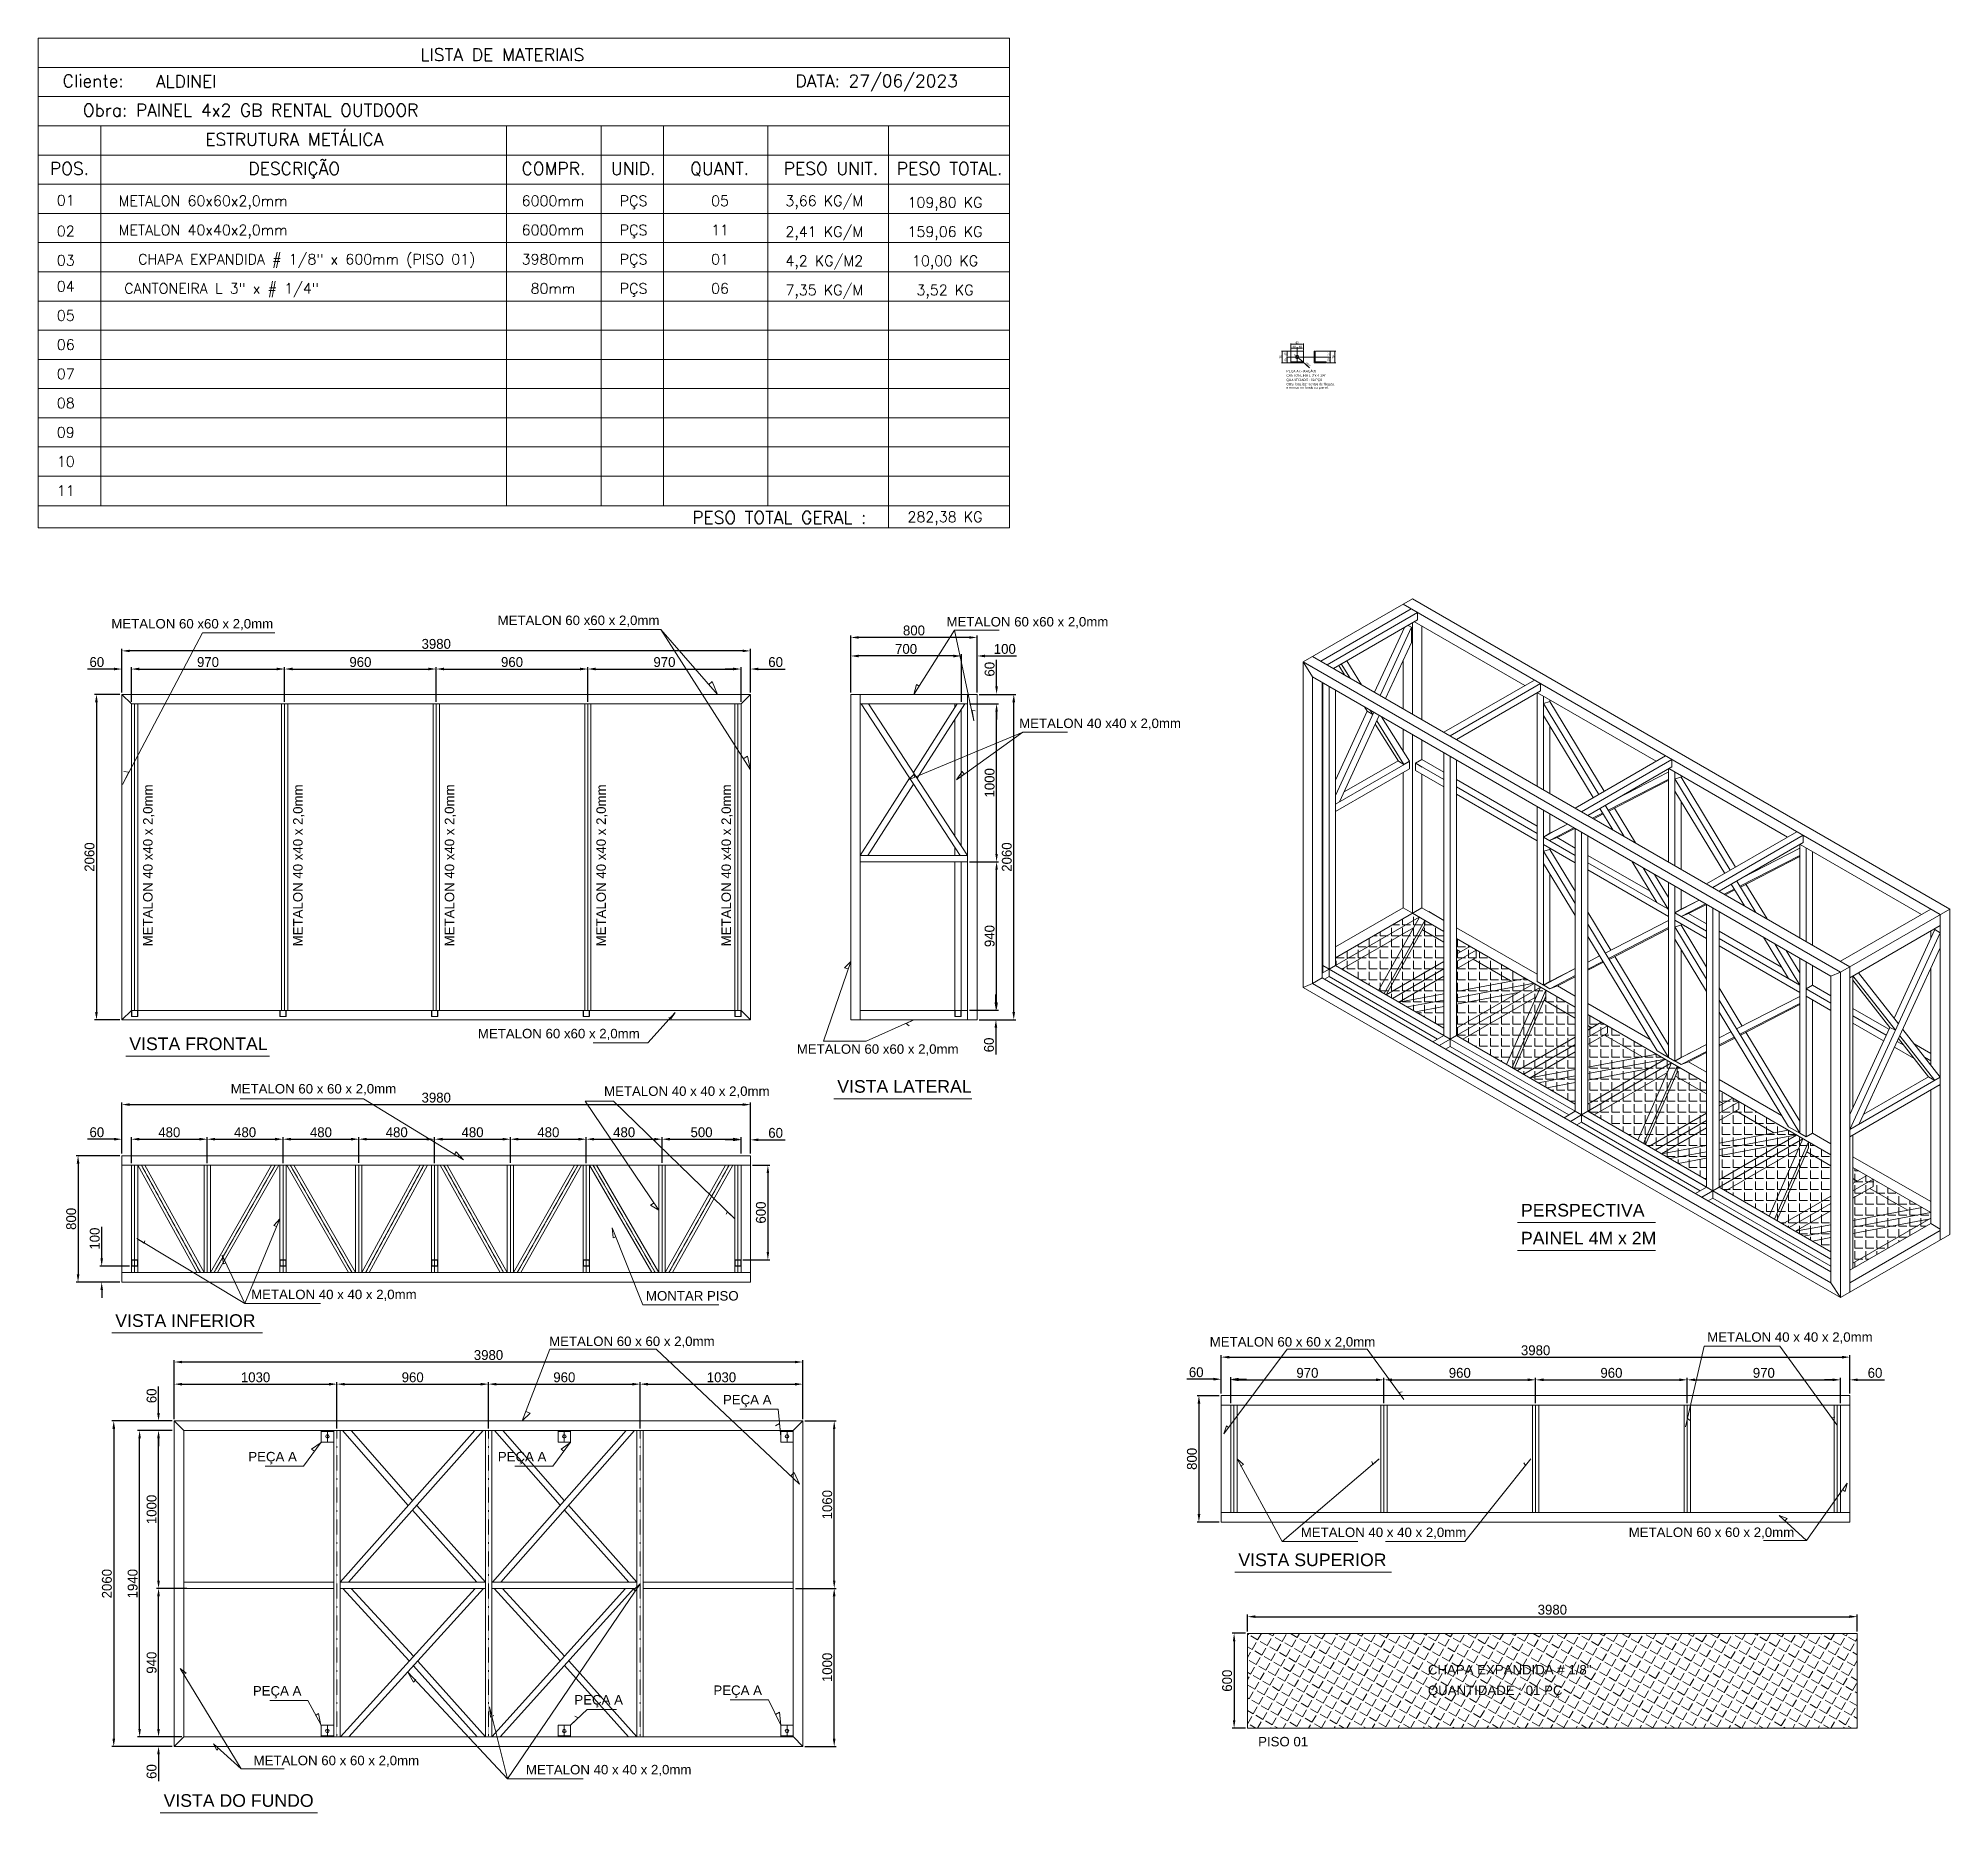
# Model space of a CAD drawing. Header units: millimetres. Extents: x 240378 to 252481, y -44226 to -32994.
import ezdxf
from ezdxf.enums import TextEntityAlignment as Align

# ---------------------------------------------------------------- set-up
doc = ezdxf.new("R2010")
doc.units = ezdxf.units.MM
doc.header["$LTSCALE"] = 0.08
for name, pattern in [('ACAD_ISO02W100', [15, 12, -3]), ('CENTER', [50.8, 31.75, -6.35, 6.35, -6.35]), ('DASHDOT', [25.4, 12.7, -6.35, 0, -6.35])]:
    doc.linetypes.add(name, pattern=pattern)
doc.layers.get('0').update_dxf_attribs({"lineweight": 5})
for name, color, linetype, lineweight in [('01 cent', 1, 'DASHDOT', 9), ('03', 3, 'Continuous', 15), ('04', 4, 'Continuous', 5), ('05', 5, 'Continuous', 20), ('CENT 1', 1, 'CENTER', 9), ('CONT 2', 2, 'Continuous', 13), ('CONT 3', 3, 'Continuous', 15), ('COTA', 1, 'Continuous', 9), ('FRL2', 2, 'ACAD_ISO02W100', 13)]:
    doc.layers.add(name, color=color, linetype=linetype, lineweight=lineweight)
doc.styles.add('1-20', font='arial.ttf', dxfattribs={"height": 4})
doc.styles.add('1-500', font='arial.ttf', dxfattribs={"height": 100})
doc.styles.add('1-75', font='arial.ttf', dxfattribs={"height": 15})
doc.styles.add('ROMANS', font='ROMANS.SHX')
doc.dimstyles.new('Copy of ESC5', dxfattribs={"dimscale": 5, "dimtxt": 2.5, "dimasz": 1, "dimexe": 1, "dimexo": 0.625, "dimtad": 1, "dimdec": 0, "dimtxsty": 'Standard', "dimcen": 2.5, "dimclrd": 1, "dimclre": 1, "dimclrt": 2, "dimadec": 0, "dimazin": 0, "dimtfac": 1, "dimtdec": 0, "dimtmove": 0, "dimatfit": 3, "dimfxl": 1, "dimlwd": 9, "dimlwe": 9, "dimarcsym": 0})
doc.dimstyles.new('ESC25', dxfattribs={"dimscale": 25, "dimtxt": 2.5, "dimasz": 2, "dimexe": 0.5, "dimexo": 0.5, "dimgap": 0.5, "dimtad": 1, "dimdec": 0, "dimzin": 0, "dimdsep": 46, "dimtxsty": 'Standard', "dimcen": 1.5, "dimclrd": 1, "dimclre": 1, "dimclrt": 2, "dimadec": 0, "dimazin": 0, "dimtfac": 1, "dimtdec": 0, "dimtofl": 0, "dimtmove": 0, "dimatfit": 3, "dimfxl": 1, "dimtolj": 1, "dimtzin": 0, "dimarcsym": 0})

msp = doc.modelspace()

# ---------------------------------------------------------------- texts
at = {"style": '1-75'}
for s, p in [('PERSPECTIVA', (249766.2, -40452.1)), ('PAINEL 4M x 2M', (249766.2, -40629))]:
    msp.add_text(s, height=80, dxfattribs=at).set_placement(p)
at = {"layer": '04', "style": '1-20'}
for s, height, p in [('PEÇA A (FIXAÇÃO)', 15, (248281.1, -35108.3)), ('e montar no fundo do painel.', 15, (248281.1, -35212.5)), ('QUANTIDADE : 06 PÇS', 15, (248281.1, -35164.2)), ('OBS: localizar pontos de fixação,', 15, (248281.1, -35191)), ('CANTONEIRA L 3"x # 1/4"', 15, (248281.1, -35135.6)), ('METALON 60 x60 x 2,0mm', 60, (240840.9, -36730.1)), ('METALON 60 x60 x 2,0mm', 60, (243286.7, -36708.6)), ('METALON 60 x60 x 2,0mm', 60, (246128.9, -36717.6)), ('METALON 40 x40 x 2,0mm', 60, (246588.9, -37360.4)), ('METALON 60 x60 x 2,0mm', 60, (243161.8, -39324.2)), ('METALON 60 x60 x 2,0mm', 60, (245180.8, -39422.1)), ('METALON 60 x 60 x 2,0mm', 60, (241596.6, -39673.4)), ('METALON 40 x 40 x 2,0mm', 60, (243960.7, -39688.7)), ('METALON 40 x 40 x 2,0mm', 60, (241726.1, -40975.2)), ('MONTAR PISO', 60, (244226, -40983.9)), ('METALON 60 x 60 x 2,0mm', 60, (243612.7, -41271.8)), ('METALON 60 x 60 x 2,0mm', 60, (247795.7, -41275.2)), ('METALON 40 x 40 x 2,0mm', 60, (250945.3, -41244.9)), ('PEÇA A', 60, (244713.6, -41641.2)), ('PEÇA A', 60, (241708.3, -42001.9)), ('PEÇA A', 60, (243288.1, -42001.9)), ('METALON 40 x 40 x 2,0mm', 60, (248372.1, -42481)), ('METALON 60 x 60 x 2,0mm', 60, (250448.4, -42480.6)), ('PEÇA A', 60, (241737, -43484)), ('PEÇA A', 60, (244653.2, -43480.3)), ('PEÇA A', 60, (243772.8, -43541)), ('METALON 60 x 60 x 2,0mm', 60, (241741.7, -43925.2)), ('METALON 40 x 40 x 2,0mm', 60, (243466, -43983))]:
    msp.add_text(s, height=height, dxfattribs=at).set_placement(p)
for p in [(241102, -38742), (242052, -38742), (243012, -38742), (243972, -38742), (244764.2, -38742)]:
    msp.add_text('METALON 40 x40 x 2,0mm', height=60, rotation=90, dxfattribs=at).set_placement(p)
at = {"layer": '04', "color": 4, "style": '1-500'}
for s, height, p in [('VISTA FRONTAL', 80, (240954.7, -39398.9)), ('VISTA LATERAL', 80, (245437.3, -39668.6)), ('VISTA INFERIOR', 80, (240865.8, -41150.7)), ('VISTA SUPERIOR', 80, (247977.1, -42664.9)), ('CHAPA EXPANDIDA # 1/8"', 60, (249176.9, -43350.8)), ('QUANTIDADE : 01 PÇ', 60, (249176.9, -43480.9)), ('PISO 01', 60, (248102, -43805.8)), ('VISTA DO FUNDO', 80, (241171.7, -44188.4))]:
    msp.add_text(s, height=height, dxfattribs=at).set_placement(p)
at = {"layer": 'CONT 2', "style": 'ROMANS'}
for s, p in [('01', (240552.5, -34053.2)), ('METALON 60x60x2,0mm', (241422.3, -34056.4)), ('6000mm', (243637, -34056.4)), ('PÇS', (244147.5, -34056.4)), ('05', (244695, -34056.4)), ('3,66 KG/M', (245355, -34056.4)), ('109,80 KG', (246119.6, -34066.5)), ('02', (240552.5, -34248.1)), ('METALON 40x40x2,0mm', (241422.3, -34241.2)), ('6000mm', (243637, -34241.2)), ('PÇS', (244147.5, -34241.2)), ('11', (244695, -34241.2)), ('2,41 KG/M', (245355, -34251.3)), ('159,06 KG', (246119.6, -34251.3)), ('03', (240552.5, -34432.9)), ('CHAPA EXPANDIDA # 1/8" x 600mm (PISO 01) ', (242100.9, -34426)), ('3980mm', (243637, -34426)), ('PÇS', (244147.5, -34426)), ('01', (244695, -34426)), ('4,2 KG/M2', (245355, -34436.1)), ('10,00 KG', (246119.6, -34436.1)), ('04', (240552.5, -34597.4)), ('CANTONEIRA L 3" x # 1/4"', (241539.2, -34610.8)), ('80mm', (243637, -34610.8)), ('PÇS', (244147.5, -34610.8)), ('06', (244695, -34610.8)), ('7,35 KG/M', (245355, -34620.9)), ('3,52 KG', (246119.6, -34620.9)), ('05', (240552.5, -34782.2)), ('06', (240552.5, -34967)), ('07', (240552.5, -35151.8)), ('08', (240552.5, -35336.6)), ('09', (240552.5, -35521.4)), ('10', (240552.5, -35706.2)), ('11', (240552.5, -35891)), ('282,38 KG', (246119.6, -36056.8))]:
    msp.add_text(s, height=66, dxfattribs=at).set_placement(p, align=Align.CENTER)
at = {"layer": 'CONT 3', "style": 'ROMANS'}
for s, height, p in [('LISTA DE MATERIAIS', 80, (243316.3, -33138.3)), ('Cliente: ', 79.2, (240753.3, -33304.3)), ('ALDINEI', 79.2, (241314.6, -33306.8)), ('DATA: 27/06/2023', 79.2, (245686.9, -33304.3)), ('Obra: PAINEL 4x2 GB RENTAL OUTDOOR', 79.2, (241722.8, -33489.1)), ('ESTRUTURA METÁLICA', 79.2, (241999.4, -33673.9)), ('DESCRIÇÃO', 79.2, (241999.4, -33858.7)), ('POS.', 79.2, (240576, -33858.7)), ('COMPR.', 79.2, (243640.2, -33858.7)), ('UNID.', 79.2, (244144.8, -33858.7)), ('QUANT.', 79.2, (244692.3, -33858.7)), ('PESO UNIT.', 79.2, (245397.6, -33858.7)), ('PESO TOTAL.', 79.2, (246148.9, -33858.7)), ('PESO TOTAL GERAL :', 79.2, (245070.5, -36067.2))]:
    msp.add_text(s, height=height, dxfattribs=at).set_placement(p, align=Align.CENTER)

# ---------------------------------------------------------------- blocks, each defined once
blk = doc.blocks.new('*D34')
at = {"layer": 'COTA', "color": 1, "lineweight": -2, "transparency": 16777216}
for p, q in [((240908, -37135), (240908, -36859)), ((244838, -36872), (240958, -36872)), ((244888, -37135), (244888, -36859))]:
    blk.add_line(p, q, dxfattribs=at)
at = {"layer": 'COTA', "color": 1, "transparency": 16777216}
for points in [[(240958, -36864), (240958, -36880), (240908, -36872)], [(244838, -36864), (244838, -36880), (244888, -36872)]]:
    blk.add_solid(points, dxfattribs=at)
at = {"layer": 'DEFPOINTS', "color": 0, "transparency": 16777216}
for p in [(240908, -36872), (240908, -37147), (244888, -37147)]:
    blk.add_point(p, dxfattribs=at)
at = {"layer": 'COTA', "color": 2, "transparency": 16777216, "insert": (242898, -36828), "char_height": 62.5, "attachment_point": 5}
blk.add_mtext('\\A1;3980', dxfattribs=at)
blk = doc.blocks.new('*D35')
at = {"layer": 'COTA', "color": 1, "lineweight": -2, "transparency": 16777216}
for p, q in [((240895, -37147), (240734, -37147)), ((240747, -37197), (240747, -39157)), ((240895, -39207), (240734, -39207))]:
    blk.add_line(p, q, dxfattribs=at)
at = {"layer": 'COTA', "color": 1, "transparency": 16777216}
for points in [[(240738, -37197), (240755, -37197), (240747, -37147)], [(240738, -39157), (240755, -39157), (240747, -39207)]]:
    blk.add_solid(points, dxfattribs=at)
at = {"layer": 'DEFPOINTS', "color": 0, "transparency": 16777216}
for p in [(240908, -37147), (240747, -39207), (240908, -39207)]:
    blk.add_point(p, dxfattribs=at)
at = {"layer": 'COTA', "color": 2, "transparency": 16777216, "insert": (240703, -38177), "char_height": 62.5, "attachment_point": 5, "rotation": 90}
blk.add_mtext('\\A1;2060', dxfattribs=at)
blk = doc.blocks.new('*D1')
at = {"layer": 'COTA', "color": 1, "lineweight": -2, "transparency": 16777216}
for p, q in [((246335, -37147), (246567, -37147)), ((246555, -39157), (246555, -37197)), ((246335, -39207), (246567, -39207))]:
    blk.add_line(p, q, dxfattribs=at)
at = {"layer": 'COTA', "color": 1, "transparency": 16777216}
for points in [[(246546, -37197), (246563, -37197), (246555, -37147)], [(246546, -39157), (246563, -39157), (246555, -39207)]]:
    blk.add_solid(points, dxfattribs=at)
at = {"layer": 'DEFPOINTS', "color": 0, "transparency": 16777216}
for p in [(246323, -37147), (246555, -37147), (246323, -39207)]:
    blk.add_point(p, dxfattribs=at)
at = {"layer": 'COTA', "color": 2, "transparency": 16777216, "insert": (246511, -38177), "char_height": 62.5, "attachment_point": 5, "rotation": 90}
blk.add_mtext('\\A1;2060', dxfattribs=at)
blk = doc.blocks.new('*D9')
at = {"layer": 'COTA', "color": 1, "lineweight": -2, "transparency": 16777216}
for p, q in [((246173, -36904), (246123, -36904)), ((246223, -37195), (246223, -36892)), ((246323, -37135), (246323, -36892)), ((246373, -36904), (246573, -36904))]:
    blk.add_line(p, q, dxfattribs=at)
at = {"layer": 'COTA', "color": 1, "transparency": 16777216}
for points in [[(246173, -36896), (246173, -36913), (246223, -36904)], [(246373, -36896), (246373, -36913), (246323, -36904)]]:
    blk.add_solid(points, dxfattribs=at)
at = {"layer": 'DEFPOINTS', "color": 0, "transparency": 16777216}
for p in [(246323, -36904), (246323, -37147), (246223, -37207)]:
    blk.add_point(p, dxfattribs=at)
at = {"layer": 'COTA', "color": 2, "transparency": 16777216, "insert": (246498, -36860), "char_height": 62.5, "attachment_point": 5}
blk.add_mtext('\\A1;100', dxfattribs=at)
blk = doc.blocks.new('*D10')
at = {"layer": 'COTA', "color": 1, "lineweight": -2, "transparency": 16777216}
for p, q in [((245523, -37135), (245523, -36892)), ((246173, -36904), (245573, -36904)), ((246223, -37135), (246223, -36892))]:
    blk.add_line(p, q, dxfattribs=at)
at = {"layer": 'COTA', "color": 1, "transparency": 16777216}
for points in [[(245573, -36896), (245573, -36913), (245523, -36904)], [(246173, -36896), (246173, -36913), (246223, -36904)]]:
    blk.add_solid(points, dxfattribs=at)
at = {"layer": 'DEFPOINTS', "color": 0, "transparency": 16777216}
for p in [(245523, -36904), (245523, -37147), (246223, -37147)]:
    blk.add_point(p, dxfattribs=at)
at = {"layer": 'COTA', "color": 2, "transparency": 16777216, "insert": (245873, -36860), "char_height": 62.5, "attachment_point": 5}
blk.add_mtext('\\A1;700', dxfattribs=at)
blk = doc.blocks.new('*D11')
at = {"layer": 'COTA', "color": 1, "lineweight": -2, "transparency": 16777216}
for p, q in [((245523, -37135), (245523, -36775)), ((246273, -36787), (245573, -36787)), ((246323, -37135), (246323, -36775))]:
    blk.add_line(p, q, dxfattribs=at)
at = {"layer": 'COTA', "color": 1, "transparency": 16777216}
for points in [[(245573, -36779), (245573, -36795), (245523, -36787)], [(246273, -36779), (246273, -36795), (246323, -36787)]]:
    blk.add_solid(points, dxfattribs=at)
at = {"layer": 'DEFPOINTS', "color": 0, "transparency": 16777216}
for p in [(245523, -36787), (245523, -37147), (246323, -37147)]:
    blk.add_point(p, dxfattribs=at)
at = {"layer": 'COTA', "color": 2, "transparency": 16777216, "insert": (245923, -36743), "char_height": 62.5, "attachment_point": 5}
blk.add_mtext('\\A1;800', dxfattribs=at)
blk = doc.blocks.new('*D12')
at = {"layer": 'COTA', "color": 1, "lineweight": -2, "transparency": 16777216}
for p, q in [((246442, -39097), (246442, -39047)), ((246275, -39147), (246454, -39147)), ((246335, -39207), (246454, -39207)), ((246442, -39257), (246442, -39426))]:
    blk.add_line(p, q, dxfattribs=at)
at = {"layer": 'COTA', "color": 1, "transparency": 16777216}
for points in [[(246433, -39097), (246450, -39097), (246442, -39147)], [(246433, -39257), (246450, -39257), (246442, -39207)]]:
    blk.add_solid(points, dxfattribs=at)
at = {"layer": 'DEFPOINTS', "color": 0, "transparency": 16777216}
for p in [(246263, -39147), (246323, -39207), (246442, -39207)]:
    blk.add_point(p, dxfattribs=at)
at = {"layer": 'COTA', "color": 2, "transparency": 16777216, "insert": (246398, -39366), "char_height": 62.5, "attachment_point": 5, "rotation": 90}
blk.add_mtext('\\A1;60', dxfattribs=at)
blk = doc.blocks.new('*D13')
at = {"layer": 'COTA', "color": 1, "lineweight": -2, "transparency": 16777216}
for p, q in [((246275, -38207), (246459, -38207)), ((246446, -39097), (246446, -38257)), ((246275, -39147), (246459, -39147))]:
    blk.add_line(p, q, dxfattribs=at)
at = {"layer": 'COTA', "color": 1, "transparency": 16777216}
for points in [[(246438, -38257), (246454, -38257), (246446, -38207)], [(246438, -39097), (246454, -39097), (246446, -39147)]]:
    blk.add_solid(points, dxfattribs=at)
at = {"layer": 'DEFPOINTS', "color": 0, "transparency": 16777216}
for p in [(246263, -38207), (246446, -38207), (246263, -39147)]:
    blk.add_point(p, dxfattribs=at)
at = {"layer": 'COTA', "color": 2, "transparency": 16777216, "insert": (246402, -38677), "char_height": 62.5, "attachment_point": 5, "rotation": 90}
blk.add_mtext('\\A1;940', dxfattribs=at)
blk = doc.blocks.new('*D14')
at = {"layer": 'COTA', "color": 1, "lineweight": -2, "transparency": 16777216}
for p, q in [((246275, -37207), (246459, -37207)), ((246446, -38157), (246446, -37257)), ((246275, -38207), (246459, -38207))]:
    blk.add_line(p, q, dxfattribs=at)
at = {"layer": 'COTA', "color": 1, "transparency": 16777216}
for points in [[(246438, -37257), (246454, -37257), (246446, -37207)], [(246438, -38157), (246454, -38157), (246446, -38207)]]:
    blk.add_solid(points, dxfattribs=at)
at = {"layer": 'DEFPOINTS', "color": 0, "transparency": 16777216}
for p in [(246263, -37207), (246446, -37207), (246263, -38207)]:
    blk.add_point(p, dxfattribs=at)
at = {"layer": 'COTA', "color": 2, "transparency": 16777216, "insert": (246402, -37707), "char_height": 62.5, "attachment_point": 5, "rotation": 90}
blk.add_mtext('\\A1;1000', dxfattribs=at)
blk = doc.blocks.new('*D2')
at = {"layer": 'COTA', "color": 1, "lineweight": -2, "transparency": 16777216}
for p, q in [((246446, -37097), (246446, -36928)), ((246335, -37147), (246459, -37147)), ((246335, -37207), (246459, -37207)), ((246446, -37257), (246446, -37307))]:
    blk.add_line(p, q, dxfattribs=at)
at = {"layer": 'COTA', "color": 1, "transparency": 16777216}
for points in [[(246438, -37097), (246454, -37097), (246446, -37147)], [(246438, -37257), (246454, -37257), (246446, -37207)]]:
    blk.add_solid(points, dxfattribs=at)
at = {"layer": 'DEFPOINTS', "color": 0, "transparency": 16777216}
for p in [(246323, -37147), (246446, -37147), (246323, -37207)]:
    blk.add_point(p, dxfattribs=at)
at = {"layer": 'COTA', "color": 2, "transparency": 16777216, "insert": (246402, -36988), "char_height": 62.5, "attachment_point": 5, "rotation": 90}
blk.add_mtext('\\A1;60', dxfattribs=at)
blk = doc.blocks.new('*D15')
at = {"layer": 'COTA', "color": 1, "lineweight": -2, "transparency": 16777216}
for p, q in [((241239, -41734), (241239, -41361)), ((245169, -41373), (241289, -41373)), ((245219, -41734), (245219, -41361))]:
    blk.add_line(p, q, dxfattribs=at)
at = {"layer": 'COTA', "color": 1, "transparency": 16777216}
for points in [[(241289, -41365), (241289, -41381), (241239, -41373)], [(245169, -41365), (245169, -41381), (245219, -41373)]]:
    blk.add_solid(points, dxfattribs=at)
at = {"layer": 'DEFPOINTS', "color": 0, "transparency": 16777216}
for p in [(241239, -41373), (241239, -41746), (245219, -41746)]:
    blk.add_point(p, dxfattribs=at)
at = {"layer": 'COTA', "color": 2, "transparency": 16777216, "insert": (243229, -41329), "char_height": 62.5, "attachment_point": 5}
blk.add_mtext('\\A1;3980', dxfattribs=at)
blk = doc.blocks.new('*D16')
at = {"layer": 'COTA', "color": 1, "lineweight": -2, "transparency": 16777216}
for p, q in [((241227, -41746), (240844, -41746)), ((240856, -41796), (240856, -43756)), ((241227, -43806), (240844, -43806))]:
    blk.add_line(p, q, dxfattribs=at)
at = {"layer": 'COTA', "color": 1, "transparency": 16777216}
for points in [[(240848, -41796), (240865, -41796), (240856, -41746)], [(240848, -43756), (240865, -43756), (240856, -43806)]]:
    blk.add_solid(points, dxfattribs=at)
at = {"layer": 'DEFPOINTS', "color": 0, "transparency": 16777216}
for p in [(241239, -41746), (240856, -43806), (241239, -43806)]:
    blk.add_point(p, dxfattribs=at)
at = {"layer": 'COTA', "color": 2, "transparency": 16777216, "insert": (240813, -42776), "char_height": 62.5, "attachment_point": 5, "rotation": 90}
blk.add_mtext('\\A1;2060', dxfattribs=at)
blk = doc.blocks.new('*D17')
at = {"layer": 'COTA', "color": 1, "lineweight": -2, "transparency": 16777216}
for p, q in [((243858, -37195), (243858, -36974)), ((243908, -36987), (244778, -36987)), ((244828, -37195), (244828, -36974))]:
    blk.add_line(p, q, dxfattribs=at)
at = {"layer": 'COTA', "color": 1, "transparency": 16777216}
for points in [[(243908, -36978), (243908, -36995), (243858, -36987)], [(244778, -36978), (244778, -36995), (244828, -36987)]]:
    blk.add_solid(points, dxfattribs=at)
at = {"layer": 'DEFPOINTS', "color": 0, "transparency": 16777216}
for p in [(244828, -36987), (243858, -37207), (244828, -37207)]:
    blk.add_point(p, dxfattribs=at)
at = {"layer": 'COTA', "color": 2, "transparency": 16777216, "insert": (244343, -36943), "char_height": 62.5, "attachment_point": 5}
blk.add_mtext('\\A1;970', dxfattribs=at)
blk = doc.blocks.new('*D18')
at = {"layer": 'COTA', "color": 1, "lineweight": -2, "transparency": 16777216}
for p, q in [((240858, -36987), (240689, -36987)), ((240908, -37135), (240908, -36974)), ((240968, -37195), (240968, -36974)), ((241018, -36987), (241068, -36987))]:
    blk.add_line(p, q, dxfattribs=at)
at = {"layer": 'COTA', "color": 1, "transparency": 16777216}
for points in [[(240858, -36978), (240858, -36995), (240908, -36987)], [(241018, -36978), (241018, -36995), (240968, -36987)]]:
    blk.add_solid(points, dxfattribs=at)
at = {"layer": 'DEFPOINTS', "color": 0, "transparency": 16777216}
for p in [(240908, -36987), (240908, -37147), (240968, -37207)]:
    blk.add_point(p, dxfattribs=at)
at = {"layer": 'COTA', "color": 2, "transparency": 16777216, "insert": (240749, -36943), "char_height": 62.5, "attachment_point": 5}
blk.add_mtext('\\A1;60', dxfattribs=at)
blk = doc.blocks.new('*D19')
at = {"layer": 'COTA', "color": 1, "lineweight": -2, "transparency": 16777216}
for p, q in [((240968, -37135), (240968, -36974)), ((241018, -36987), (241888, -36987)), ((241938, -37195), (241938, -36974))]:
    blk.add_line(p, q, dxfattribs=at)
at = {"layer": 'COTA', "color": 1, "transparency": 16777216}
for points in [[(241018, -36978), (241018, -36995), (240968, -36987)], [(241888, -36978), (241888, -36995), (241938, -36987)]]:
    blk.add_solid(points, dxfattribs=at)
at = {"layer": 'DEFPOINTS', "color": 0, "transparency": 16777216}
for p in [(241938, -36987), (240968, -37147), (241938, -37207)]:
    blk.add_point(p, dxfattribs=at)
at = {"layer": 'COTA', "color": 2, "transparency": 16777216, "insert": (241453, -36943), "char_height": 62.5, "attachment_point": 5}
blk.add_mtext('\\A1;970', dxfattribs=at)
blk = doc.blocks.new('*D20')
at = {"layer": 'COTA', "color": 1, "lineweight": -2, "transparency": 16777216}
for p, q in [((241938, -37195), (241938, -36974)), ((241988, -36987), (242848, -36987)), ((242898, -37195), (242898, -36974))]:
    blk.add_line(p, q, dxfattribs=at)
at = {"layer": 'COTA', "color": 1, "transparency": 16777216}
for points in [[(241988, -36978), (241988, -36995), (241938, -36987)], [(242848, -36978), (242848, -36995), (242898, -36987)]]:
    blk.add_solid(points, dxfattribs=at)
at = {"layer": 'DEFPOINTS', "color": 0, "transparency": 16777216}
for p in [(242898, -36987), (241938, -37207), (242898, -37207)]:
    blk.add_point(p, dxfattribs=at)
at = {"layer": 'COTA', "color": 2, "transparency": 16777216, "insert": (242418, -36943), "char_height": 62.5, "attachment_point": 5}
blk.add_mtext('\\A1;960', dxfattribs=at)
blk = doc.blocks.new('*D21')
at = {"layer": 'COTA', "color": 1, "lineweight": -2, "transparency": 16777216}
for p, q in [((242898, -37195), (242898, -36974)), ((242948, -36987), (243808, -36987)), ((243858, -37195), (243858, -36974))]:
    blk.add_line(p, q, dxfattribs=at)
at = {"layer": 'COTA', "color": 1, "transparency": 16777216}
for points in [[(242948, -36978), (242948, -36995), (242898, -36987)], [(243808, -36978), (243808, -36995), (243858, -36987)]]:
    blk.add_solid(points, dxfattribs=at)
at = {"layer": 'DEFPOINTS', "color": 0, "transparency": 16777216}
for p in [(243858, -36987), (242898, -37207), (243858, -37207)]:
    blk.add_point(p, dxfattribs=at)
at = {"layer": 'COTA', "color": 2, "transparency": 16777216, "insert": (243378, -36943), "char_height": 62.5, "attachment_point": 5}
blk.add_mtext('\\A1;960', dxfattribs=at)
blk = doc.blocks.new('*D22')
at = {"layer": 'COTA', "color": 1, "lineweight": -2, "transparency": 16777216}
for p, q in [((244778, -36987), (244728, -36987)), ((244828, -37135), (244828, -36974)), ((244888, -37135), (244888, -36974)), ((244938, -36987), (245107, -36987))]:
    blk.add_line(p, q, dxfattribs=at)
at = {"layer": 'COTA', "color": 1, "transparency": 16777216}
for points in [[(244778, -36978), (244778, -36995), (244828, -36987)], [(244938, -36978), (244938, -36995), (244888, -36987)]]:
    blk.add_solid(points, dxfattribs=at)
at = {"layer": 'DEFPOINTS', "color": 0, "transparency": 16777216}
for p in [(244888, -36987), (244828, -37147), (244888, -37147)]:
    blk.add_point(p, dxfattribs=at)
at = {"layer": 'COTA', "color": 2, "transparency": 16777216, "insert": (245047, -36943), "char_height": 62.5, "attachment_point": 5}
blk.add_mtext('\\A1;60', dxfattribs=at)
blk = doc.blocks.new('*D3')
at = {"layer": 'COTA', "color": 1, "lineweight": -2, "transparency": 16777216}
for p, q in [((244778, -39967), (244728, -39967)), ((244828, -40054), (244828, -39954)), ((244888, -40054), (244888, -39954)), ((244938, -39967), (245107, -39967))]:
    blk.add_line(p, q, dxfattribs=at)
at = {"layer": 'COTA', "color": 1, "transparency": 16777216}
for points in [[(244778, -39958), (244778, -39975), (244828, -39967)], [(244938, -39958), (244938, -39975), (244888, -39967)]]:
    blk.add_solid(points, dxfattribs=at)
at = {"layer": 'DEFPOINTS', "color": 0, "transparency": 16777216}
for p in [(244888, -39967), (244828, -40067), (244888, -40067)]:
    blk.add_point(p, dxfattribs=at)
at = {"layer": 'COTA', "color": 2, "transparency": 16777216, "insert": (245047, -39923), "char_height": 62.5, "attachment_point": 5}
blk.add_mtext('\\A1;60', dxfattribs=at)
blk = doc.blocks.new('*D4')
at = {"layer": 'COTA', "color": 1, "lineweight": -2, "transparency": 16777216}
for p, q in [((240858, -39963), (240689, -39963)), ((240908, -40054), (240908, -39950)), ((240968, -40114), (240968, -39950)), ((241018, -39963), (241068, -39963))]:
    blk.add_line(p, q, dxfattribs=at)
at = {"layer": 'COTA', "color": 1, "transparency": 16777216}
for points in [[(240858, -39954), (240858, -39971), (240908, -39963)], [(241018, -39954), (241018, -39971), (240968, -39963)]]:
    blk.add_solid(points, dxfattribs=at)
at = {"layer": 'DEFPOINTS', "color": 0, "transparency": 16777216}
for p in [(240908, -39963), (240908, -40067), (240968, -40127)]:
    blk.add_point(p, dxfattribs=at)
at = {"layer": 'COTA', "color": 2, "transparency": 16777216, "insert": (240749, -39919), "char_height": 62.5, "attachment_point": 5}
blk.add_mtext('\\A1;60', dxfattribs=at)
blk = doc.blocks.new('*D23')
at = {"layer": 'COTA', "color": 1, "lineweight": -2, "transparency": 16777216}
for p, q in [((240908, -40054), (240908, -39731)), ((240958, -39744), (244838, -39744)), ((244888, -40054), (244888, -39731))]:
    blk.add_line(p, q, dxfattribs=at)
at = {"layer": 'COTA', "color": 1, "transparency": 16777216}
for points in [[(240958, -39735), (240958, -39752), (240908, -39744)], [(244838, -39735), (244838, -39752), (244888, -39744)]]:
    blk.add_solid(points, dxfattribs=at)
at = {"layer": 'DEFPOINTS', "color": 0, "transparency": 16777216}
for p in [(244888, -39744), (240908, -40067), (244888, -40067)]:
    blk.add_point(p, dxfattribs=at)
at = {"layer": 'COTA', "color": 2, "transparency": 16777216, "insert": (242898, -39700), "char_height": 62.5, "attachment_point": 5}
blk.add_mtext('\\A1;3980', dxfattribs=at)
blk = doc.blocks.new('*D24')
at = {"layer": 'COTA', "color": 1, "lineweight": -2, "transparency": 16777216}
for p, q in [((240895, -40067), (240618, -40067)), ((240630, -40117), (240630, -40817)), ((240895, -40867), (240618, -40867))]:
    blk.add_line(p, q, dxfattribs=at)
at = {"layer": 'COTA', "color": 1, "transparency": 16777216}
for points in [[(240622, -40117), (240639, -40117), (240630, -40067)], [(240622, -40817), (240639, -40817), (240630, -40867)]]:
    blk.add_solid(points, dxfattribs=at)
at = {"layer": 'DEFPOINTS', "color": 0, "transparency": 16777216}
for p in [(240908, -40067), (240630, -40867), (240908, -40867)]:
    blk.add_point(p, dxfattribs=at)
at = {"layer": 'COTA', "color": 2, "transparency": 16777216, "insert": (240587, -40467), "char_height": 62.5, "attachment_point": 5, "rotation": 90}
blk.add_mtext('\\A1;800', dxfattribs=at)
blk = doc.blocks.new('*D25')
at = {"layer": 'COTA', "color": 1, "lineweight": -2, "transparency": 16777216}
for p, q in [((240780, -40717), (240780, -40517)), ((240955, -40767), (240768, -40767)), ((240895, -40867), (240768, -40867)), ((240780, -40917), (240780, -40967))]:
    blk.add_line(p, q, dxfattribs=at)
at = {"layer": 'COTA', "color": 1, "transparency": 16777216}
for points in [[(240772, -40717), (240788, -40717), (240780, -40767)], [(240772, -40917), (240788, -40917), (240780, -40867)]]:
    blk.add_solid(points, dxfattribs=at)
at = {"layer": 'DEFPOINTS', "color": 0, "transparency": 16777216}
for p in [(240780, -40767), (240968, -40767), (240908, -40867)]:
    blk.add_point(p, dxfattribs=at)
at = {"layer": 'COTA', "color": 2, "transparency": 16777216, "insert": (240736, -40592), "char_height": 62.5, "attachment_point": 5, "rotation": 90}
blk.add_mtext('\\A1;100', dxfattribs=at)
blk = doc.blocks.new('*D26')
at = {"layer": 'COTA', "color": 1, "lineweight": -2, "transparency": 16777216}
for p, q in [((240968, -40114), (240968, -39950)), ((241018, -39963), (241398, -39963)), ((241448, -40114), (241448, -39950))]:
    blk.add_line(p, q, dxfattribs=at)
at = {"layer": 'COTA', "color": 1, "transparency": 16777216}
for points in [[(241018, -39954), (241018, -39971), (240968, -39963)], [(241398, -39954), (241398, -39971), (241448, -39963)]]:
    blk.add_solid(points, dxfattribs=at)
at = {"layer": 'DEFPOINTS', "color": 0, "transparency": 16777216}
for p in [(241448, -39963), (240968, -40127), (241448, -40127)]:
    blk.add_point(p, dxfattribs=at)
at = {"layer": 'COTA', "color": 2, "transparency": 16777216, "insert": (241208, -39919), "char_height": 62.5, "attachment_point": 5}
blk.add_mtext('\\A1;480', dxfattribs=at)
blk = doc.blocks.new('*D27')
at = {"layer": 'COTA', "color": 1, "lineweight": -2, "transparency": 16777216}
for p, q in [((241448, -40114), (241448, -39950)), ((241498, -39963), (241878, -39963)), ((241928, -40114), (241928, -39950))]:
    blk.add_line(p, q, dxfattribs=at)
at = {"layer": 'COTA', "color": 1, "transparency": 16777216}
for points in [[(241498, -39954), (241498, -39971), (241448, -39963)], [(241878, -39954), (241878, -39971), (241928, -39963)]]:
    blk.add_solid(points, dxfattribs=at)
at = {"layer": 'DEFPOINTS', "color": 0, "transparency": 16777216}
for p in [(241928, -39963), (241448, -40127), (241928, -40127)]:
    blk.add_point(p, dxfattribs=at)
at = {"layer": 'COTA', "color": 2, "transparency": 16777216, "insert": (241688, -39919), "char_height": 62.5, "attachment_point": 5}
blk.add_mtext('\\A1;480', dxfattribs=at)
blk = doc.blocks.new('*D28')
at = {"layer": 'COTA', "color": 1, "lineweight": -2, "transparency": 16777216}
for p, q in [((241928, -40114), (241928, -39950)), ((241978, -39963), (242358, -39963)), ((242408, -40113), (242408, -39950))]:
    blk.add_line(p, q, dxfattribs=at)
at = {"layer": 'COTA', "color": 1, "transparency": 16777216}
for points in [[(241978, -39954), (241978, -39971), (241928, -39963)], [(242358, -39954), (242358, -39971), (242408, -39963)]]:
    blk.add_solid(points, dxfattribs=at)
at = {"layer": 'DEFPOINTS', "color": 0, "transparency": 16777216}
for p in [(242408, -39963), (241928, -40127), (242408, -40126)]:
    blk.add_point(p, dxfattribs=at)
at = {"layer": 'COTA', "color": 2, "transparency": 16777216, "insert": (242168, -39919), "char_height": 62.5, "attachment_point": 5}
blk.add_mtext('\\A1;480', dxfattribs=at)
blk = doc.blocks.new('*D29')
at = {"layer": 'COTA', "color": 1, "lineweight": -2, "transparency": 16777216}
for p, q in [((242408, -40113), (242408, -39950)), ((242458, -39963), (242838, -39963)), ((242888, -40114), (242888, -39950))]:
    blk.add_line(p, q, dxfattribs=at)
at = {"layer": 'COTA', "color": 1, "transparency": 16777216}
for points in [[(242458, -39954), (242458, -39971), (242408, -39963)], [(242838, -39954), (242838, -39971), (242888, -39963)]]:
    blk.add_solid(points, dxfattribs=at)
at = {"layer": 'DEFPOINTS', "color": 0, "transparency": 16777216}
for p in [(242888, -39963), (242408, -40126), (242888, -40127)]:
    blk.add_point(p, dxfattribs=at)
at = {"layer": 'COTA', "color": 2, "transparency": 16777216, "insert": (242648, -39919), "char_height": 62.5, "attachment_point": 5}
blk.add_mtext('\\A1;480', dxfattribs=at)
blk = doc.blocks.new('*D30')
at = {"layer": 'COTA', "color": 1, "lineweight": -2, "transparency": 16777216}
for p, q in [((242888, -40114), (242888, -39950)), ((242938, -39963), (243318, -39963)), ((243368, -40113), (243368, -39950))]:
    blk.add_line(p, q, dxfattribs=at)
at = {"layer": 'COTA', "color": 1, "transparency": 16777216}
for points in [[(242938, -39954), (242938, -39971), (242888, -39963)], [(243318, -39954), (243318, -39971), (243368, -39963)]]:
    blk.add_solid(points, dxfattribs=at)
at = {"layer": 'DEFPOINTS', "color": 0, "transparency": 16777216}
for p in [(243368, -39963), (242888, -40127), (243368, -40126)]:
    blk.add_point(p, dxfattribs=at)
at = {"layer": 'COTA', "color": 2, "transparency": 16777216, "insert": (243128, -39919), "char_height": 62.5, "attachment_point": 5}
blk.add_mtext('\\A1;480', dxfattribs=at)
blk = doc.blocks.new('*D31')
at = {"layer": 'COTA', "color": 1, "lineweight": -2, "transparency": 16777216}
for p, q in [((243368, -40113), (243368, -39950)), ((243418, -39963), (243798, -39963)), ((243848, -40114), (243848, -39950))]:
    blk.add_line(p, q, dxfattribs=at)
at = {"layer": 'COTA', "color": 1, "transparency": 16777216}
for points in [[(243418, -39954), (243418, -39971), (243368, -39963)], [(243798, -39954), (243798, -39971), (243848, -39963)]]:
    blk.add_solid(points, dxfattribs=at)
at = {"layer": 'DEFPOINTS', "color": 0, "transparency": 16777216}
for p in [(243848, -39963), (243368, -40126), (243848, -40127)]:
    blk.add_point(p, dxfattribs=at)
at = {"layer": 'COTA', "color": 2, "transparency": 16777216, "insert": (243608, -39919), "char_height": 62.5, "attachment_point": 5}
blk.add_mtext('\\A1;480', dxfattribs=at)
blk = doc.blocks.new('*D32')
at = {"layer": 'COTA', "color": 1, "lineweight": -2, "transparency": 16777216}
for p, q in [((243848, -40114), (243848, -39950)), ((243898, -39963), (244278, -39963)), ((244328, -40113), (244328, -39950))]:
    blk.add_line(p, q, dxfattribs=at)
at = {"layer": 'COTA', "color": 1, "transparency": 16777216}
for points in [[(243898, -39954), (243898, -39971), (243848, -39963)], [(244278, -39954), (244278, -39971), (244328, -39963)]]:
    blk.add_solid(points, dxfattribs=at)
at = {"layer": 'DEFPOINTS', "color": 0, "transparency": 16777216}
for p in [(244328, -39963), (243848, -40127), (244328, -40126)]:
    blk.add_point(p, dxfattribs=at)
at = {"layer": 'COTA', "color": 2, "transparency": 16777216, "insert": (244088, -39919), "char_height": 62.5, "attachment_point": 5}
blk.add_mtext('\\A1;480', dxfattribs=at)
blk = doc.blocks.new('*D33')
at = {"layer": 'COTA', "color": 1, "lineweight": -2, "transparency": 16777216}
for p, q in [((244328, -40113), (244328, -39950)), ((244378, -39963), (244778, -39963)), ((244828, -40054), (244828, -39950))]:
    blk.add_line(p, q, dxfattribs=at)
at = {"layer": 'COTA', "color": 1, "transparency": 16777216}
for points in [[(244378, -39954), (244378, -39971), (244328, -39963)], [(244778, -39954), (244778, -39971), (244828, -39963)]]:
    blk.add_solid(points, dxfattribs=at)
at = {"layer": 'DEFPOINTS', "color": 0, "transparency": 16777216}
for p in [(244828, -39963), (244328, -40126), (244828, -40067)]:
    blk.add_point(p, dxfattribs=at)
at = {"layer": 'COTA', "color": 2, "transparency": 16777216, "insert": (244578, -39919), "char_height": 62.5, "attachment_point": 5}
blk.add_mtext('\\A1;500', dxfattribs=at)
blk = doc.blocks.new('*D36')
at = {"layer": 'COTA', "color": 1, "lineweight": -2, "transparency": 16777216}
for p, q in [((241239, -41734), (241239, -41501)), ((241289, -41513), (242219, -41513)), ((242269, -41794), (242269, -41501))]:
    blk.add_line(p, q, dxfattribs=at)
at = {"layer": 'COTA', "color": 1, "transparency": 16777216}
for points in [[(241289, -41505), (241289, -41522), (241239, -41513)], [(242219, -41505), (242219, -41522), (242269, -41513)]]:
    blk.add_solid(points, dxfattribs=at)
at = {"layer": 'DEFPOINTS', "color": 0, "transparency": 16777216}
for p in [(242269, -41513), (241239, -41746), (242269, -41806)]:
    blk.add_point(p, dxfattribs=at)
at = {"layer": 'COTA', "color": 2, "transparency": 16777216, "insert": (241754, -41470), "char_height": 62.5, "attachment_point": 5}
blk.add_mtext('\\A1;1030', dxfattribs=at)
blk = doc.blocks.new('*D37')
at = {"layer": 'COTA', "color": 1, "lineweight": -2, "transparency": 16777216}
for p, q in [((242269, -41794), (242269, -41501)), ((242319, -41513), (243179, -41513)), ((243229, -41794), (243229, -41501))]:
    blk.add_line(p, q, dxfattribs=at)
at = {"layer": 'COTA', "color": 1, "transparency": 16777216}
for points in [[(242319, -41505), (242319, -41522), (242269, -41513)], [(243179, -41505), (243179, -41522), (243229, -41513)]]:
    blk.add_solid(points, dxfattribs=at)
at = {"layer": 'DEFPOINTS', "color": 0, "transparency": 16777216}
for p in [(243229, -41513), (242269, -41806), (243229, -41806)]:
    blk.add_point(p, dxfattribs=at)
at = {"layer": 'COTA', "color": 2, "transparency": 16777216, "insert": (242749, -41470), "char_height": 62.5, "attachment_point": 5}
blk.add_mtext('\\A1;960', dxfattribs=at)
blk = doc.blocks.new('*D38')
at = {"layer": 'COTA', "color": 1, "lineweight": -2, "transparency": 16777216}
for p, q in [((243229, -41794), (243229, -41501)), ((243279, -41513), (244139, -41513)), ((244189, -41794), (244189, -41501))]:
    blk.add_line(p, q, dxfattribs=at)
at = {"layer": 'COTA', "color": 1, "transparency": 16777216}
for points in [[(243279, -41505), (243279, -41522), (243229, -41513)], [(244139, -41505), (244139, -41522), (244189, -41513)]]:
    blk.add_solid(points, dxfattribs=at)
at = {"layer": 'DEFPOINTS', "color": 0, "transparency": 16777216}
for p in [(244189, -41513), (243229, -41806), (244189, -41806)]:
    blk.add_point(p, dxfattribs=at)
at = {"layer": 'COTA', "color": 2, "transparency": 16777216, "insert": (243709, -41470), "char_height": 62.5, "attachment_point": 5}
blk.add_mtext('\\A1;960', dxfattribs=at)
blk = doc.blocks.new('*D39')
at = {"layer": 'COTA', "color": 1, "lineweight": -2, "transparency": 16777216}
for p, q in [((244189, -41794), (244189, -41501)), ((244239, -41513), (245169, -41513)), ((245219, -41734), (245219, -41501))]:
    blk.add_line(p, q, dxfattribs=at)
at = {"layer": 'COTA', "color": 1, "transparency": 16777216}
for points in [[(244239, -41505), (244239, -41522), (244189, -41513)], [(245169, -41505), (245169, -41522), (245219, -41513)]]:
    blk.add_solid(points, dxfattribs=at)
at = {"layer": 'DEFPOINTS', "color": 0, "transparency": 16777216}
for p in [(245219, -41513), (245219, -41746), (244189, -41806)]:
    blk.add_point(p, dxfattribs=at)
at = {"layer": 'COTA', "color": 2, "transparency": 16777216, "insert": (244704, -41470), "char_height": 62.5, "attachment_point": 5}
blk.add_mtext('\\A1;1030', dxfattribs=at)
blk = doc.blocks.new('*D5')
at = {"layer": 'COTA', "color": 1, "lineweight": -2, "transparency": 16777216}
for p, q in [((241227, -41806), (241127, -41806)), ((241140, -42756), (241140, -41856)), ((241319, -42806), (241127, -42806))]:
    blk.add_line(p, q, dxfattribs=at)
at = {"layer": 'COTA', "color": 1, "transparency": 16777216}
for points in [[(241131, -41856), (241148, -41856), (241140, -41806)], [(241131, -42756), (241148, -42756), (241140, -42806)]]:
    blk.add_solid(points, dxfattribs=at)
at = {"layer": 'DEFPOINTS', "color": 0, "transparency": 16777216}
for p in [(241140, -41806), (241239, -41806), (241331, -42806)]:
    blk.add_point(p, dxfattribs=at)
at = {"layer": 'COTA', "color": 2, "transparency": 16777216, "insert": (241096, -42306), "char_height": 62.5, "attachment_point": 5, "rotation": 90}
blk.add_mtext('\\A1;1000', dxfattribs=at)
blk = doc.blocks.new('*D6')
at = {"layer": 'COTA', "color": 1, "lineweight": -2, "transparency": 16777216}
for p, q in [((241287, -42806), (241127, -42806)), ((241140, -43696), (241140, -42856)), ((241227, -43746), (241127, -43746))]:
    blk.add_line(p, q, dxfattribs=at)
at = {"layer": 'COTA', "color": 1, "transparency": 16777216}
for points in [[(241131, -42856), (241148, -42856), (241140, -42806)], [(241131, -43696), (241148, -43696), (241140, -43746)]]:
    blk.add_solid(points, dxfattribs=at)
at = {"layer": 'DEFPOINTS', "color": 0, "transparency": 16777216}
for p in [(241140, -42806), (241299, -42806), (241239, -43746)]:
    blk.add_point(p, dxfattribs=at)
at = {"layer": 'COTA', "color": 2, "transparency": 16777216, "insert": (241096, -43276), "char_height": 62.5, "attachment_point": 5, "rotation": 90}
blk.add_mtext('\\A1;940', dxfattribs=at)
blk = doc.blocks.new('*D40')
at = {"layer": 'COTA', "color": 1, "lineweight": -2, "transparency": 16777216}
for p, q in [((241227, -41806), (241007, -41806)), ((241020, -43696), (241020, -41856)), ((241287, -43746), (241007, -43746))]:
    blk.add_line(p, q, dxfattribs=at)
at = {"layer": 'COTA', "color": 1, "transparency": 16777216}
for points in [[(241012, -41856), (241028, -41856), (241020, -41806)], [(241012, -43696), (241028, -43696), (241020, -43746)]]:
    blk.add_solid(points, dxfattribs=at)
at = {"layer": 'DEFPOINTS', "color": 0, "transparency": 16777216}
for p in [(241020, -41806), (241239, -41806), (241299, -43746)]:
    blk.add_point(p, dxfattribs=at)
at = {"layer": 'COTA', "color": 2, "transparency": 16777216, "insert": (240976, -42776), "char_height": 62.5, "attachment_point": 5, "rotation": 90}
blk.add_mtext('\\A1;1940', dxfattribs=at)
blk = doc.blocks.new('*D41')
at = {"layer": 'COTA', "color": 1, "lineweight": -2, "transparency": 16777216}
for p, q in [((241140, -43696), (241140, -43646)), ((241227, -43746), (241127, -43746)), ((241227, -43806), (241127, -43806)), ((241140, -43856), (241140, -44025))]:
    blk.add_line(p, q, dxfattribs=at)
at = {"layer": 'COTA', "color": 1, "transparency": 16777216}
for points in [[(241131, -43696), (241148, -43696), (241140, -43746)], [(241131, -43856), (241148, -43856), (241140, -43806)]]:
    blk.add_solid(points, dxfattribs=at)
at = {"layer": 'DEFPOINTS', "color": 0, "transparency": 16777216}
for p in [(241140, -43806), (241239, -43746), (241239, -43806)]:
    blk.add_point(p, dxfattribs=at)
at = {"layer": 'COTA', "color": 2, "transparency": 16777216, "insert": (241096, -43965), "char_height": 62.5, "attachment_point": 5, "rotation": 90}
blk.add_mtext('\\A1;60', dxfattribs=at)
blk = doc.blocks.new('*D42')
at = {"layer": 'COTA', "color": 1, "lineweight": -2, "transparency": 16777216}
for p, q in [((241140, -41696), (241140, -41527)), ((241227, -41746), (241127, -41746)), ((241227, -41806), (241127, -41806)), ((241140, -41856), (241140, -41906))]:
    blk.add_line(p, q, dxfattribs=at)
at = {"layer": 'COTA', "color": 1, "transparency": 16777216}
for points in [[(241131, -41696), (241148, -41696), (241140, -41746)], [(241131, -41856), (241148, -41856), (241140, -41806)]]:
    blk.add_solid(points, dxfattribs=at)
at = {"layer": 'DEFPOINTS', "color": 0, "transparency": 16777216}
for p in [(241140, -41746), (241239, -41746), (241239, -41806)]:
    blk.add_point(p, dxfattribs=at)
at = {"layer": 'COTA', "color": 2, "transparency": 16777216, "insert": (241096, -41587), "char_height": 62.5, "attachment_point": 5, "rotation": 90}
blk.add_mtext('\\A1;60', dxfattribs=at)
blk = doc.blocks.new('*D43')
at = {"layer": 'COTA', "color": 1, "lineweight": -2, "transparency": 16777216}
for p, q in [((245172, -42806), (245430, -42806)), ((245418, -43756), (245418, -42856)), ((245232, -43806), (245430, -43806))]:
    blk.add_line(p, q, dxfattribs=at)
at = {"layer": 'COTA', "color": 1, "transparency": 16777216}
for points in [[(245409, -42856), (245426, -42856), (245418, -42806)], [(245409, -43756), (245426, -43756), (245418, -43806)]]:
    blk.add_solid(points, dxfattribs=at)
at = {"layer": 'DEFPOINTS', "color": 0, "transparency": 16777216}
for p in [(245159, -42806), (245418, -42806), (245219, -43806)]:
    blk.add_point(p, dxfattribs=at)
at = {"layer": 'COTA', "color": 2, "transparency": 16777216, "insert": (245374, -43306), "char_height": 62.5, "attachment_point": 5, "rotation": 90}
blk.add_mtext('\\A1;1000', dxfattribs=at)
blk = doc.blocks.new('*D44')
at = {"layer": 'COTA', "color": 1, "lineweight": -2, "transparency": 16777216}
for p, q in [((245232, -41746), (245431, -41746)), ((245418, -42756), (245418, -41796)), ((245172, -42806), (245431, -42806))]:
    blk.add_line(p, q, dxfattribs=at)
at = {"layer": 'COTA', "color": 1, "transparency": 16777216}
for points in [[(245410, -41796), (245426, -41796), (245418, -41746)], [(245410, -42756), (245426, -42756), (245418, -42806)]]:
    blk.add_solid(points, dxfattribs=at)
at = {"layer": 'DEFPOINTS', "color": 0, "transparency": 16777216}
for p in [(245219, -41746), (245418, -41746), (245159, -42806)]:
    blk.add_point(p, dxfattribs=at)
at = {"layer": 'COTA', "color": 2, "transparency": 16777216, "insert": (245374, -42276), "char_height": 62.5, "attachment_point": 5, "rotation": 90}
blk.add_mtext('\\A1;1060', dxfattribs=at)
blk = doc.blocks.new('*D7')
at = {"layer": 'COTA', "color": 1, "lineweight": -2, "transparency": 16777216}
for p, q in [((251739, -41486), (251689, -41486)), ((251789, -41633), (251789, -41473)), ((251849, -41573), (251849, -41473)), ((251899, -41486), (252068, -41486))]:
    blk.add_line(p, q, dxfattribs=at)
at = {"layer": 'COTA', "color": 1, "transparency": 16777216}
for points in [[(251739, -41477), (251739, -41494), (251789, -41486)], [(251899, -41477), (251899, -41494), (251849, -41486)]]:
    blk.add_solid(points, dxfattribs=at)
at = {"layer": 'DEFPOINTS', "color": 0, "transparency": 16777216}
for p in [(251849, -41486), (251849, -41586), (251789, -41646)]:
    blk.add_point(p, dxfattribs=at)
at = {"layer": 'COTA', "color": 2, "transparency": 16777216, "insert": (252008, -41442), "char_height": 62.5, "attachment_point": 5}
blk.add_mtext('\\A1;60', dxfattribs=at)
blk = doc.blocks.new('*D8')
at = {"layer": 'COTA', "color": 1, "lineweight": -2, "transparency": 16777216}
for p, q in [((247819, -41482), (247650, -41482)), ((247869, -41573), (247869, -41469)), ((247929, -41633), (247929, -41469)), ((247979, -41482), (248029, -41482))]:
    blk.add_line(p, q, dxfattribs=at)
at = {"layer": 'COTA', "color": 1, "transparency": 16777216}
for points in [[(247819, -41473), (247819, -41490), (247869, -41482)], [(247979, -41473), (247979, -41490), (247929, -41482)]]:
    blk.add_solid(points, dxfattribs=at)
at = {"layer": 'DEFPOINTS', "color": 0, "transparency": 16777216}
for p in [(247869, -41482), (247869, -41586), (247929, -41646)]:
    blk.add_point(p, dxfattribs=at)
at = {"layer": 'COTA', "color": 2, "transparency": 16777216, "insert": (247710, -41438), "char_height": 62.5, "attachment_point": 5}
blk.add_mtext('\\A1;60', dxfattribs=at)
blk = doc.blocks.new('*D45')
at = {"layer": 'COTA', "color": 1, "lineweight": -2, "transparency": 16777216}
for p, q in [((247869, -41573), (247869, -41330)), ((247919, -41342), (251799, -41342)), ((251849, -41573), (251849, -41330))]:
    blk.add_line(p, q, dxfattribs=at)
at = {"layer": 'COTA', "color": 1, "transparency": 16777216}
for points in [[(247919, -41334), (247919, -41351), (247869, -41342)], [(251799, -41334), (251799, -41351), (251849, -41342)]]:
    blk.add_solid(points, dxfattribs=at)
at = {"layer": 'DEFPOINTS', "color": 0, "transparency": 16777216}
for p in [(251849, -41342), (247869, -41586), (251849, -41586)]:
    blk.add_point(p, dxfattribs=at)
at = {"layer": 'COTA', "color": 2, "transparency": 16777216, "insert": (249859, -41299), "char_height": 62.5, "attachment_point": 5}
blk.add_mtext('\\A1;3980', dxfattribs=at)
blk = doc.blocks.new('*D46')
at = {"layer": 'COTA', "color": 1, "lineweight": -2, "transparency": 16777216}
for p, q in [((247856, -41586), (247715, -41586)), ((247727, -41636), (247727, -42336)), ((247856, -42386), (247715, -42386))]:
    blk.add_line(p, q, dxfattribs=at)
at = {"layer": 'COTA', "color": 1, "transparency": 16777216}
for points in [[(247719, -41636), (247736, -41636), (247727, -41586)], [(247719, -42336), (247736, -42336), (247727, -42386)]]:
    blk.add_solid(points, dxfattribs=at)
at = {"layer": 'DEFPOINTS', "color": 0, "transparency": 16777216}
for p in [(247869, -41586), (247727, -42386), (247869, -42386)]:
    blk.add_point(p, dxfattribs=at)
at = {"layer": 'COTA', "color": 2, "transparency": 16777216, "insert": (247683, -41986), "char_height": 62.5, "attachment_point": 5, "rotation": 90}
blk.add_mtext('\\A1;800', dxfattribs=at)
blk = doc.blocks.new('*D47')
at = {"layer": 'COTA', "color": 1, "lineweight": -2, "transparency": 16777216}
for p, q in [((247929, -41573), (247929, -41473)), ((247979, -41486), (248849, -41486)), ((248899, -41633), (248899, -41473))]:
    blk.add_line(p, q, dxfattribs=at)
at = {"layer": 'COTA', "color": 1, "transparency": 16777216}
for points in [[(247979, -41477), (247979, -41494), (247929, -41486)], [(248849, -41477), (248849, -41494), (248899, -41486)]]:
    blk.add_solid(points, dxfattribs=at)
at = {"layer": 'DEFPOINTS', "color": 0, "transparency": 16777216}
for p in [(248899, -41486), (247929, -41586), (248899, -41646)]:
    blk.add_point(p, dxfattribs=at)
at = {"layer": 'COTA', "color": 2, "transparency": 16777216, "insert": (248414, -41442), "char_height": 62.5, "attachment_point": 5}
blk.add_mtext('\\A1;970', dxfattribs=at)
blk = doc.blocks.new('*D48')
at = {"layer": 'COTA', "color": 1, "lineweight": -2, "transparency": 16777216}
for p, q in [((248899, -41633), (248899, -41473)), ((248949, -41486), (249809, -41486)), ((249859, -41633), (249859, -41473))]:
    blk.add_line(p, q, dxfattribs=at)
at = {"layer": 'COTA', "color": 1, "transparency": 16777216}
for points in [[(248949, -41477), (248949, -41494), (248899, -41486)], [(249809, -41477), (249809, -41494), (249859, -41486)]]:
    blk.add_solid(points, dxfattribs=at)
at = {"layer": 'DEFPOINTS', "color": 0, "transparency": 16777216}
for p in [(249859, -41486), (248899, -41646), (249859, -41646)]:
    blk.add_point(p, dxfattribs=at)
at = {"layer": 'COTA', "color": 2, "transparency": 16777216, "insert": (249379, -41442), "char_height": 62.5, "attachment_point": 5}
blk.add_mtext('\\A1;960', dxfattribs=at)
blk = doc.blocks.new('*D49')
at = {"layer": 'COTA', "color": 1, "lineweight": -2, "transparency": 16777216}
for p, q in [((249859, -41633), (249859, -41473)), ((249909, -41486), (250769, -41486)), ((250819, -41633), (250819, -41473))]:
    blk.add_line(p, q, dxfattribs=at)
at = {"layer": 'COTA', "color": 1, "transparency": 16777216}
for points in [[(249909, -41477), (249909, -41494), (249859, -41486)], [(250769, -41477), (250769, -41494), (250819, -41486)]]:
    blk.add_solid(points, dxfattribs=at)
at = {"layer": 'DEFPOINTS', "color": 0, "transparency": 16777216}
for p in [(250819, -41486), (249859, -41646), (250819, -41646)]:
    blk.add_point(p, dxfattribs=at)
at = {"layer": 'COTA', "color": 2, "transparency": 16777216, "insert": (250339, -41442), "char_height": 62.5, "attachment_point": 5}
blk.add_mtext('\\A1;960', dxfattribs=at)
blk = doc.blocks.new('*D50')
at = {"layer": 'COTA', "color": 1, "lineweight": -2, "transparency": 16777216}
for p, q in [((250819, -41633), (250819, -41473)), ((250869, -41486), (251739, -41486)), ((251789, -41573), (251789, -41473))]:
    blk.add_line(p, q, dxfattribs=at)
at = {"layer": 'COTA', "color": 1, "transparency": 16777216}
for points in [[(250869, -41477), (250869, -41494), (250819, -41486)], [(251739, -41477), (251739, -41494), (251789, -41486)]]:
    blk.add_solid(points, dxfattribs=at)
at = {"layer": 'DEFPOINTS', "color": 0, "transparency": 16777216}
for p in [(251789, -41486), (251789, -41586), (250819, -41646)]:
    blk.add_point(p, dxfattribs=at)
at = {"layer": 'COTA', "color": 2, "transparency": 16777216, "insert": (251304, -41442), "char_height": 62.5, "attachment_point": 5}
blk.add_mtext('\\A1;970', dxfattribs=at)
blk = doc.blocks.new('*D51')
at = {"layer": 'COTA', "color": 1, "lineweight": -2, "transparency": 16777216}
for p, q in [((248035, -43078), (248035, -42972)), ((248085, -42985), (251845, -42985)), ((251895, -43078), (251895, -42972))]:
    blk.add_line(p, q, dxfattribs=at)
at = {"layer": 'COTA', "color": 1, "transparency": 16777216}
for points in [[(248085, -42976), (248085, -42993), (248035, -42985)], [(251845, -42976), (251845, -42993), (251895, -42985)]]:
    blk.add_solid(points, dxfattribs=at)
at = {"layer": 'DEFPOINTS', "color": 0, "transparency": 16777216}
for p in [(251895, -42985), (248035, -43090), (251895, -43090)]:
    blk.add_point(p, dxfattribs=at)
at = {"layer": 'COTA', "color": 2, "transparency": 16777216, "insert": (249965, -42941), "char_height": 62.5, "attachment_point": 5}
blk.add_mtext('\\A1;3980', dxfattribs=at)
blk = doc.blocks.new('*D137')
at = {"layer": 'COTA', "color": 1, "lineweight": -2, "transparency": 16777216}
for p, q in [((244900, -40127), (245011, -40127)), ((244998, -40177), (244998, -40677)), ((244840, -40727), (245011, -40727))]:
    blk.add_line(p, q, dxfattribs=at)
at = {"layer": 'COTA', "color": 1, "transparency": 16777216}
for points in [[(244990, -40177), (245006, -40177), (244998, -40127)], [(244990, -40677), (245006, -40677), (244998, -40727)]]:
    blk.add_solid(points, dxfattribs=at)
at = {"layer": 'DEFPOINTS', "color": 0, "transparency": 16777216}
for p in [(244888, -40127), (244828, -40727), (244998, -40727)]:
    blk.add_point(p, dxfattribs=at)
at = {"layer": 'COTA', "color": 2, "transparency": 16777216, "insert": (244954, -40427), "char_height": 62.5, "attachment_point": 5, "rotation": 90}
blk.add_mtext('\\A1;600', dxfattribs=at)
blk = doc.blocks.new('*D138')
at = {"layer": 'COTA', "color": 1, "lineweight": -2, "transparency": 16777216}
for p, q in [((248022, -43090), (247937, -43090)), ((247950, -43140), (247950, -43640)), ((248022, -43690), (247937, -43690))]:
    blk.add_line(p, q, dxfattribs=at)
at = {"layer": 'COTA', "color": 1, "transparency": 16777216}
for points in [[(247942, -43140), (247958, -43140), (247950, -43090)], [(247942, -43640), (247958, -43640), (247950, -43690)]]:
    blk.add_solid(points, dxfattribs=at)
at = {"layer": 'DEFPOINTS', "color": 0, "transparency": 16777216}
for p in [(248035, -43090), (247950, -43690), (248035, -43690)]:
    blk.add_point(p, dxfattribs=at)
at = {"layer": 'COTA', "color": 2, "transparency": 16777216, "insert": (247906, -43390), "char_height": 62.5, "attachment_point": 5, "rotation": 90}
blk.add_mtext('\\A1;600', dxfattribs=at)
blk = doc.blocks.new('*D150')
at = {"layer": 'COTA', "color": 1, "lineweight": 9, "transparency": 16777216}
for p, q in [((248306, -35012), (248281, -35012)), ((248306, -35049), (248281, -35049)), ((248286, -35044), (248286, -35017))]:
    blk.add_line(p, q, dxfattribs=at)
at = {"layer": 'COTA', "color": 1, "transparency": 16777216}
for points in [[(248286, -35017), (248287, -35017), (248286, -35012)], [(248286, -35044), (248287, -35044), (248286, -35049)]]:
    blk.add_solid(points, dxfattribs=at)
at = {"layer": 'DEFPOINTS', "color": 0, "transparency": 16777216}
for p in [(248286, -35012), (248309, -35012), (248309, -35049)]:
    blk.add_point(p, dxfattribs=at)
at = {"layer": 'COTA', "color": 2, "transparency": 16777216, "insert": (248277, -35031), "char_height": 12.5, "attachment_point": 5, "rotation": 90}
blk.add_mtext('38', dxfattribs=at)
blk = doc.blocks.new('*D151')
at = {"layer": 'COTA', "color": 1, "lineweight": 9, "transparency": 16777216}
for p, q in [((248306, -34974), (248281, -34974)), ((248306, -35012), (248281, -35012)), ((248286, -35007), (248286, -34979))]:
    blk.add_line(p, q, dxfattribs=at)
at = {"layer": 'COTA', "color": 1, "transparency": 16777216}
for points in [[(248286, -34979), (248287, -34979), (248286, -34974)], [(248286, -35007), (248287, -35007), (248286, -35012)]]:
    blk.add_solid(points, dxfattribs=at)
at = {"layer": 'DEFPOINTS', "color": 0, "transparency": 16777216}
for p in [(248286, -34974), (248309, -34974), (248309, -35012)]:
    blk.add_point(p, dxfattribs=at)
at = {"layer": 'COTA', "color": 2, "transparency": 16777216, "insert": (248277, -34993), "char_height": 12.5, "attachment_point": 5, "rotation": 90}
blk.add_mtext('37', dxfattribs=at)
blk = doc.blocks.new('*D152')
at = {"layer": 'COTA', "color": 1, "lineweight": 9, "transparency": 16777216}
for p, q in [((248309, -34971), (248309, -34950)), ((248344, -34955), (248314, -34955)), ((248349, -34971), (248349, -34950))]:
    blk.add_line(p, q, dxfattribs=at)
at = {"layer": 'COTA', "color": 1, "transparency": 16777216}
for points in [[(248314, -34954), (248314, -34956), (248309, -34955)], [(248344, -34954), (248344, -34956), (248349, -34955)]]:
    blk.add_solid(points, dxfattribs=at)
at = {"layer": 'DEFPOINTS', "color": 0, "transparency": 16777216}
for p in [(248309, -34955), (248309, -34974), (248349, -34974)]:
    blk.add_point(p, dxfattribs=at)
at = {"layer": 'COTA', "color": 2, "transparency": 16777216, "insert": (248329, -34946), "char_height": 12.5, "attachment_point": 5}
blk.add_mtext('40', dxfattribs=at)
blk = doc.blocks.new('*D153')
at = {"layer": 'COTA', "color": 1, "lineweight": 9, "transparency": 16777216}
for p, q in [((248349, -34971), (248349, -34950)), ((248354, -34955), (248384, -34955)), ((248389, -34971), (248389, -34950))]:
    blk.add_line(p, q, dxfattribs=at)
at = {"layer": 'COTA', "color": 1, "transparency": 16777216}
for points in [[(248354, -34954), (248354, -34956), (248349, -34955)], [(248384, -34954), (248384, -34956), (248389, -34955)]]:
    blk.add_solid(points, dxfattribs=at)
at = {"layer": 'DEFPOINTS', "color": 0, "transparency": 16777216}
for p in [(248349, -34974), (248389, -34955), (248389, -34974)]:
    blk.add_point(p, dxfattribs=at)
at = {"layer": 'COTA', "color": 2, "transparency": 16777216, "insert": (248369, -34946), "char_height": 12.5, "attachment_point": 5}
blk.add_mtext('40', dxfattribs=at)
blk = doc.blocks.new('*D154')
at = {"layer": 'COTA', "color": 1, "lineweight": 9, "transparency": 16777216}
for p, q in [((248306, -34974), (248249, -34974)), ((248306, -35049), (248249, -35049)), ((248254, -34979), (248254, -35044))]:
    blk.add_line(p, q, dxfattribs=at)
at = {"layer": 'COTA', "color": 1, "transparency": 16777216}
for points in [[(248253, -34979), (248255, -34979), (248254, -34974)], [(248253, -35044), (248255, -35044), (248254, -35049)]]:
    blk.add_solid(points, dxfattribs=at)
at = {"layer": 'DEFPOINTS', "color": 0, "transparency": 16777216}
for p in [(248309, -34974), (248254, -35049), (248309, -35049)]:
    blk.add_point(p, dxfattribs=at)
at = {"layer": 'COTA', "color": 2, "transparency": 16777216, "insert": (248245, -35012), "char_height": 12.5, "attachment_point": 5, "rotation": 90}
blk.add_mtext('75', dxfattribs=at)
blk = doc.blocks.new('*D155')
at = {"layer": 'COTA', "color": 1, "lineweight": 9, "transparency": 16777216}
for p, q in [((248309, -34971), (248309, -34926)), ((248314, -34931), (248384, -34931)), ((248389, -34971), (248389, -34926))]:
    blk.add_line(p, q, dxfattribs=at)
at = {"layer": 'COTA', "color": 1, "transparency": 16777216}
for points in [[(248314, -34930), (248314, -34932), (248309, -34931)], [(248384, -34930), (248384, -34932), (248389, -34931)]]:
    blk.add_solid(points, dxfattribs=at)
at = {"layer": 'DEFPOINTS', "color": 0, "transparency": 16777216}
for p in [(248309, -34974), (248389, -34931), (248389, -34974)]:
    blk.add_point(p, dxfattribs=at)
at = {"layer": 'COTA', "color": 2, "transparency": 16777216, "insert": (248349, -34921), "char_height": 12.5, "attachment_point": 5}
blk.add_mtext('80', dxfattribs=at)
blk = doc.blocks.new('*D156')
at = {"layer": 'COTA', "color": 1, "lineweight": 9, "transparency": 16777216}
for p, q in [((248337, -35001), (248333, -34998)), ((248341, -35005), (248357, -35019)), ((248427, -35080), (248361, -35022))]:
    blk.add_line(p, q, dxfattribs=at)
at = {"layer": 'COTA', "color": 1, "transparency": 16777216}
for points in [[(248337, -35001), (248336, -35002), (248341, -35005)], [(248362, -35022), (248360, -35023), (248357, -35019)]]:
    blk.add_solid(points, dxfattribs=at)
at = {"layer": 'DEFPOINTS', "color": 0, "transparency": 16777216}
for p in [(248341, -35005), (248357, -35019)]:
    blk.add_point(p, dxfattribs=at)
at = {"layer": 'COTA', "color": 2, "transparency": 16777216, "insert": (248418, -35060), "char_height": 12.5, "attachment_point": 5, "rotation": 318.8257}
blk.add_mtext('∅22', dxfattribs=at)
blk = doc.blocks.new('*D157')
at = {"layer": 'COTA', "color": 1, "lineweight": 9, "transparency": 16777216}
for p, q in [((248506, -35012), (248563, -35012)), ((248536, -35049), (248563, -35049)), ((248558, -35044), (248558, -35017))]:
    blk.add_line(p, q, dxfattribs=at)
at = {"layer": 'COTA', "color": 1, "transparency": 16777216}
for points in [[(248557, -35017), (248559, -35017), (248558, -35012)], [(248557, -35044), (248559, -35044), (248558, -35049)]]:
    blk.add_solid(points, dxfattribs=at)
at = {"layer": 'DEFPOINTS', "color": 0, "transparency": 16777216}
for p in [(248503, -35012), (248532, -35049), (248558, -35012)]:
    blk.add_point(p, dxfattribs=at)
at = {"layer": 'COTA', "color": 2, "transparency": 16777216, "insert": (248549, -35031), "char_height": 12.5, "attachment_point": 5, "rotation": 90}
blk.add_mtext('38', dxfattribs=at)
blk = doc.blocks.new('*D158')
at = {"layer": 'COTA', "color": 1, "lineweight": 9, "transparency": 16777216}
for p, q in [((248467, -34974), (248563, -34974)), ((248506, -35012), (248563, -35012)), ((248558, -35007), (248558, -34979))]:
    blk.add_line(p, q, dxfattribs=at)
at = {"layer": 'COTA', "color": 1, "transparency": 16777216}
for points in [[(248557, -34979), (248559, -34979), (248558, -34974)], [(248557, -35007), (248559, -35007), (248558, -35012)]]:
    blk.add_solid(points, dxfattribs=at)
at = {"layer": 'DEFPOINTS', "color": 0, "transparency": 16777216}
for p in [(248463, -34974), (248558, -34974), (248503, -35012)]:
    blk.add_point(p, dxfattribs=at)
at = {"layer": 'COTA', "color": 2, "transparency": 16777216, "insert": (248548, -34993), "char_height": 12.5, "attachment_point": 5, "rotation": 90}
blk.add_mtext('37', dxfattribs=at)
blk = doc.blocks.new('*D159')
at = {"layer": 'COTA', "color": 1, "lineweight": 9, "transparency": 16777216}
for p, q in [((248467, -34974), (248593, -34974)), ((248536, -35049), (248593, -35049)), ((248588, -34979), (248588, -35044))]:
    blk.add_line(p, q, dxfattribs=at)
at = {"layer": 'COTA', "color": 1, "transparency": 16777216}
for points in [[(248587, -34979), (248588, -34979), (248588, -34974)], [(248587, -35044), (248588, -35044), (248588, -35049)]]:
    blk.add_solid(points, dxfattribs=at)
at = {"layer": 'DEFPOINTS', "color": 0, "transparency": 16777216}
for p in [(248463, -34974), (248532, -35049), (248588, -35049)]:
    blk.add_point(p, dxfattribs=at)
at = {"layer": 'COTA', "color": 2, "transparency": 16777216, "insert": (248578, -35012), "char_height": 12.5, "attachment_point": 5, "rotation": 90}
blk.add_mtext('75', dxfattribs=at)

# ---------------------------------------------------------------- dimensions: what is measured, and where the dimension line sits
at = {"layer": 'COTA'}
for base, p1, p2, dimstyle, picture, middle in [((248254.1, -35049.4), (248308.9, -34974.4), (248308.9, -35049.4), 'Copy of ESC5', '*D154', (248244.7, -35011.9)), ((248587.6, -35049.4), (248463.4, -34974.4), (248532.4, -35049.4), 'Copy of ESC5', '*D159', (248578.2, -35011.9)), ((248286.4743054, -35011.9488862), (248308.9474559, -35049.4488862), (248308.9474559, -35011.9488862), 'Copy of ESC5', '*D150', (248277.0993054, -35030.6988862)), ((248558.2854092, -35011.9488862), (248532.4317608, -35049.4488862), (248502.7287686, -35011.9488862), 'Copy of ESC5', '*D157', (248548.9104092, -35030.6988862)), ((246446.1, -37147.1), (246322.6, -37207.1), (246322.6, -37147.1), 'ESC25', '*D2', (246402.4, -36987.7)), ((240746.7, -39207.1), (240907.9, -37147.1), (240907.9, -39207.1), 'ESC25', '*D35', (240703, -38177.1)), ((246554.6, -37147.1), (246322.6, -39207.1), (246322.6, -37147.1), 'ESC25', '*D1', (246510.8, -38177.1)), ((246446.1, -37207.1), (246262.6, -38207.1), (246262.6, -37207.1), 'ESC25', '*D14', (246402.4, -37707.1)), ((246446.1, -38207.1), (246262.6, -39147.1), (246262.6, -38207.1), 'ESC25', '*D13', (246402.4, -38677.1)), ((246441.6, -39207.1), (246262.6, -39147.1), (246322.6, -39207.1), 'ESC25', '*D12', (246397.9, -39366.5)), ((240630.3, -40867), (240907.9, -40067), (240907.9, -40867), 'ESC25', '*D24', (240586.6, -40467)), ((244998, -40727), (244887.9, -40127), (244827.9, -40727), 'ESC25', '*D137', (244954.3, -40427)), ((240780.2, -40767), (240907.9, -40867), (240967.9, -40767), 'ESC25', '*D25', (240736.4, -40592)), ((241139.8, -41746), (241239.1, -41806), (241239.1, -41746), 'ESC25', '*D42', (241096.1, -41586.6)), ((247727.2, -42385.9), (247869, -41585.9), (247869, -42385.9), 'ESC25', '*D46', (247683.4, -41985.9)), ((240856.4, -43806), (241239.1, -41746), (241239.1, -43806), 'ESC25', '*D16', (240812.7, -42776)), ((245418.1, -41746), (245159.1, -42806), (245219.1, -41746), 'ESC25', '*D44', (245374.4, -42276)), ((241019.8, -41806), (241299.1, -43746), (241239.1, -41806), 'ESC25', '*D40', (240976.1, -42776)), ((241139.8, -41806), (241331.4, -42806), (241239.1, -41806), 'ESC25', '*D5', (241096.1, -42306)), ((241139.8, -42806), (241239.1, -43746), (241299.1, -42806), 'ESC25', '*D6', (241096.1, -43276)), ((245417.8, -42806), (245219.1, -43806), (245159.1, -42806), 'ESC25', '*D43', (245374, -43306)), ((247949.9, -43690.5), (248034.9, -43090.5), (248034.9, -43690.5), 'ESC25', '*D138', (247906.2, -43390.5)), ((241139.8, -43806), (241239.1, -43746), (241239.1, -43806), 'ESC25', '*D41', (241096.1, -43965.4))]:
    dim = msp.add_linear_dim(base=base, p1=p1, p2=p2, angle=90, dimstyle=dimstyle, dxfattribs=at)
    dim.commit()
    dim.dimension.update_dxf_attribs({"geometry": picture, "text_midpoint": middle})
for base, p1, p2, picture, middle in [((248286.5, -34974.4), (248308.9, -35011.9), (248308.9, -34974.4), '*D151', (248277.1, -34993.2)), ((248557.9, -34974.4), (248502.7, -35011.9), (248463.4, -34974.4), '*D158', (248548.5, -34993.2))]:
    dim = msp.add_linear_dim(base=base, p1=p1, p2=p2, angle=90, text='37', dimstyle='Copy of ESC5', dxfattribs=at)
    dim.commit()
    dim.dimension.update_dxf_attribs({"geometry": picture, "text_midpoint": middle})
for base, p1, p2, dimstyle, picture, middle in [((248388.9, -34930.8), (248308.9, -34974.4), (248388.9, -34974.4), 'Copy of ESC5', '*D155', (248348.9, -34921.5)), ((248308.9, -34955.2), (248348.9, -34974.4), (248308.9, -34974.4), 'Copy of ESC5', '*D152', (248328.9, -34945.9)), ((248388.9, -34955.2), (248348.9, -34974.4), (248388.9, -34974.4), 'Copy of ESC5', '*D153', (248368.9, -34945.9)), ((240907.9, -36871.9), (244887.9, -37147.1), (240907.9, -37147.1), 'ESC25', '*D34', (242897.9, -36828.1)), ((245522.6, -36787.1), (246322.6, -37147.1), (245522.6, -37147.1), 'ESC25', '*D11', (245922.6, -36743.3)), ((240907.9, -36986.8), (240967.9, -37207.1), (240907.9, -37147.1), 'ESC25', '*D18', (240748.5, -36943.1)), ((241937.9, -36986.8), (240967.9, -37147.1), (241937.9, -37207.1), 'ESC25', '*D19', (241452.9, -36943.1)), ((242897.9, -36986.8), (241937.9, -37207.1), (242897.9, -37207.1), 'ESC25', '*D20', (242417.9, -36943.1)), ((243857.9, -36986.8), (242897.9, -37207.1), (243857.9, -37207.1), 'ESC25', '*D21', (243377.9, -36943.1)), ((244827.9, -36986.8), (243857.9, -37207.1), (244827.9, -37207.1), 'ESC25', '*D17', (244342.9, -36943.1)), ((244887.9, -36986.8), (244827.9, -37147.1), (244887.9, -37147.1), 'ESC25', '*D22', (245047.3, -36943.1)), ((245522.6, -36904.2), (246222.6, -37147.1), (245522.6, -37147.1), 'ESC25', '*D10', (245872.6, -36860.5)), ((246322.6, -36904.2), (246222.6, -37207.1), (246322.6, -37147.1), 'ESC25', '*D9', (246497.6, -36860.5)), ((244887.9, -39743.7), (240907.9, -40067), (244887.9, -40067), 'ESC25', '*D23', (242897.9, -39699.9)), ((240907.9, -39962.6), (240967.9, -40127), (240907.9, -40067), 'ESC25', '*D4', (240748.5, -39918.9)), ((241447.9, -39962.6), (240967.9, -40127), (241447.9, -40127), 'ESC25', '*D26', (241207.9, -39918.9)), ((241927.9, -39962.6), (241447.9, -40127), (241927.9, -40127), 'ESC25', '*D27', (241687.9, -39918.9)), ((242407.9, -39962.6), (241927.9, -40127), (242407.9, -40126), 'ESC25', '*D28', (242167.9, -39918.9)), ((242887.9, -39962.6), (242407.9, -40126), (242887.9, -40127), 'ESC25', '*D29', (242647.9, -39918.9)), ((243367.9, -39962.6), (242887.9, -40127), (243367.9, -40126), 'ESC25', '*D30', (243127.9, -39918.9)), ((243847.9, -39962.6), (243367.9, -40126), (243847.9, -40127), 'ESC25', '*D31', (243607.9, -39918.9)), ((244327.9, -39962.6), (243847.9, -40127), (244327.9, -40126), 'ESC25', '*D32', (244087.9, -39918.9)), ((244827.9, -39962.6), (244327.9, -40126), (244827.9, -40067), 'ESC25', '*D33', (244577.9, -39918.9)), ((244887.9, -39966.8), (244827.9, -40067), (244887.9, -40067), 'ESC25', '*D3', (245047.3, -39923.1)), ((251849, -41342.3), (247869, -41585.9), (251849, -41585.9), 'ESC25', '*D45', (249859, -41298.6)), ((241239.1, -41373), (245219.1, -41746), (241239.1, -41746), 'ESC25', '*D15', (243229.1, -41329.3)), ((242269.1, -41513.3), (241239.1, -41746), (242269.1, -41806), 'ESC25', '*D36', (241754.1, -41469.5)), ((243229.1, -41513.3), (242269.1, -41806), (243229.1, -41806), 'ESC25', '*D37', (242749.1, -41469.5)), ((244189.1, -41513.3), (243229.1, -41806), (244189.1, -41806), 'ESC25', '*D38', (243709.1, -41469.5)), ((245219.1, -41513.3), (244189.1, -41806), (245219.1, -41746), 'ESC25', '*D39', (244704.1, -41469.5)), ((247869, -41481.5), (247929, -41645.9), (247869, -41585.9), 'ESC25', '*D8', (247709.6, -41437.8)), ((248899, -41485.7), (247929, -41585.9), (248899, -41645.9), 'ESC25', '*D47', (248414, -41441.9)), ((249859, -41485.7), (248899, -41645.9), (249859, -41645.9), 'ESC25', '*D48', (249379, -41441.9)), ((250819, -41485.7), (249859, -41645.9), (250819, -41645.9), 'ESC25', '*D49', (250339, -41441.9)), ((251789, -41485.7), (250819, -41645.9), (251789, -41585.9), 'ESC25', '*D50', (251304, -41441.9)), ((251849, -41485.7), (251789, -41645.9), (251849, -41585.9), 'ESC25', '*D7', (252008.4, -41441.9))]:
    dim = msp.add_linear_dim(base=base, p1=p1, p2=p2, dimstyle=dimstyle, dxfattribs=at)
    dim.commit()
    dim.dimension.update_dxf_attribs({"geometry": picture, "text_midpoint": middle})
dim = msp.add_diameter_dim_2p(p1=(248340.7, -35004.7), p2=(248357.2, -35019.2), dimstyle='Copy of ESC5', dxfattribs=at)
dim.commit()
dim.dimension.update_dxf_attribs({"geometry": '*D156', "text_midpoint": (248412.1, -35067.2), "dimtype": 163})
dim = msp.add_linear_dim(base=(251894.9, -42984.6), p1=(248034.9, -43090.5), p2=(251894.9, -43090.5), text='3980', dimstyle='ESC25', dxfattribs=at)
dim.commit()
dim.dimension.update_dxf_attribs({"geometry": '*D51', "text_midpoint": (249964.9, -42940.8)})

# ---------------------------------------------------------------- hatches: boundary and pattern name
h = msp.add_hatch()
h.set_pattern_fill('ANGLE', color=256, scale=10)
h.set_pattern_definition([(0, (0, 441.044), (0, 69.85), [50.8, -19.05]), (90, (0, 441.044), (-69.85, 4e-15), [50.8, -19.05])])
h.paths.add_polyline_path([(249278.1, -38647.1), (249158.1, -38577.8), (249158.1, -38609), (249142, -38637.8), (249278.1, -38716.3)])
h.paths.add_polyline_path([(249278.1, -38716.3), (249142, -38637.8), (248912.4, -39048.9), (249278.1, -38837.8)])
h.paths.add_polyline_path([(249158.1, -38609), (249158.1, -38577.8), (249123.3, -38557.7), (249086, -38624.6), (248631.7, -38886.9), (248912.4, -39048.9)])
h.paths.add_polyline_path([(249086, -38624.6), (249122.5, -38559.1), (249122.5, -38557.3), (248591.7, -38863.8), (248631.7, -38886.9)])
h.paths.add_polyline_path([(249122.5, -38557.3), (249079.5, -38532.4), (248591.7, -38814.1), (248591.7, -38863.8)])
h.paths.add_polyline_path([(249443.2, -38742.4), (249358.1, -38693.3), (249358.1, -38762.5), (249383.2, -38777.1)])
h.paths.add_polyline_path([(249358.1, -38762.5), (249358.1, -38791.6), (249383.2, -38777.1)], flags=17)
h.paths.add_polyline_path([(249483.2, -38765.5), (249443.2, -38742.4), (249383.2, -38777.1), (249358.1, -38791.6), (249358.1, -38837.8)])
h.paths.add_polyline_path([(249278.1, -38884), (249278.1, -38837.8), (248912.4, -39048.9), (248952.4, -39072)])
h.paths.add_polyline_path([(249278.1, -38930.2), (249278.1, -38884), (248952.4, -39072), (248992.4, -39095.1)])
h.paths.add_polyline_path([(249483.2, -38811.7), (249483.2, -38765.5), (249358.1, -38837.8), (249358.1, -38884)])
h.paths.add_polyline_path([(249483.2, -38765.5), (249483.2, -38811.7), (249463.2, -38823.3), (249704.1, -38962.3), (249794.8, -38945.4)])
h.paths.add_polyline_path([(249463.2, -38823.3), (249358.1, -38884), (249358.1, -39026.9), (249704.1, -38962.3)])
h.paths.add_polyline_path([(249278.1, -38930.2), (248992.4, -39095.1), (249278.1, -39041.8)], flags=17)
h.paths.add_polyline_path([(249278.1, -39041.8), (248992.4, -39095.1), (249045.6, -39125.9), (249278.1, -39082.5)])
h.paths.add_polyline_path([(249278.1, -39123.2), (249278.1, -39082.5), (249045.6, -39125.9), (249098.9, -39156.6)])
h.paths.add_polyline_path([(249848.1, -38976.2), (249794.8, -38945.4), (249358.1, -39026.9), (249358.1, -39067.6)])
h.paths.add_polyline_path([(249746.4, -39035.8), (249848.9, -38976.6), (249848.1, -38976.2), (249358.1, -39067.6), (249358.1, -39108.3)])
h.paths.add_polyline_path([(249746.4, -39035.8), (249358.1, -39108.3), (249358.1, -39260)], flags=17)
h.paths.add_polyline_path([(249278.1, -39123.2), (249098.9, -39156.6), (249278.1, -39260)])
h.paths.add_polyline_path([(249888.9, -38999.7), (249848.9, -38976.6), (249358.1, -39260), (249358.1, -39306.2)])
h.paths.add_polyline_path([(249861.9, -39061.5), (249888.9, -38999.7), (249358.1, -39306.2), (249398.1, -39329.3)])
h.paths.add_polyline_path([(249861.9, -39061.5), (249398.1, -39329.3), (249674.8, -39489.1)])
h.paths.add_polyline_path([(249923.8, -39019.9), (249888.9, -38999.7), (249674.8, -39489.1), (249709.7, -39509.3)])
h.paths.add_polyline_path([(249923.8, -39058.1), (249923.8, -39019.9), (249709.7, -39509.3), (249723.1, -39517)])
h.paths.add_polyline_path([(250109.4, -39196.3), (249912.9, -39082.9), (249723.1, -39517), (249743.8, -39528.9), (250109.4, -39317.8)])
h.paths.add_polyline_path([(249923.8, -39019.9), (249923.8, -39058.1), (249912.9, -39082.9), (250109.4, -39196.3), (250109.4, -39127.1)])
h.paths.add_polyline_path([(250274.6, -39222.4), (250189.4, -39173.3), (250189.4, -39242.5), (250214.6, -39257.1)])
h.paths.add_polyline_path([(250214.6, -39257.1), (250189.4, -39242.5), (250189.4, -39271.6)], flags=17)
h.paths.add_polyline_path([(250314.6, -39245.5), (250274.6, -39222.4), (250214.6, -39257.1), (250189.4, -39271.6), (250189.4, -39317.8)])
h.paths.add_polyline_path([(250314.6, -39291.7), (250314.6, -39245.5), (250189.4, -39317.8), (250189.4, -39364)])
h.paths.add_polyline_path([(250109.4, -39364), (250109.4, -39317.8), (249743.8, -39528.9), (249783.8, -39552)])
h.paths.add_polyline_path([(250109.4, -39410.2), (250109.4, -39364), (249783.8, -39552), (249823.8, -39575.1)])
h.paths.add_polyline_path([(250109.4, -39410.2), (249823.8, -39575.1), (250109.4, -39521.8)])
h.paths.add_polyline_path([(250109.4, -39521.8), (249823.8, -39575.1), (249877, -39605.9), (250109.4, -39562.5)])
h.paths.add_polyline_path([(250109.4, -39562.5), (249877, -39605.9), (249930.3, -39636.6), (250109.4, -39603.2)])
h.paths.add_polyline_path([(250109.4, -39603.2), (249930.3, -39636.6), (250109.4, -39740)])
h.paths.add_polyline_path([(250577.8, -39515.8), (250189.4, -39588.3), (250189.4, -39740)], flags=17)
h.paths.add_polyline_path([(250577.8, -39515.8), (250680.3, -39456.6), (250679.5, -39456.2), (250189.4, -39547.6), (250189.4, -39588.3)])
h.paths.add_polyline_path([(250679.5, -39456.2), (250626.2, -39425.4), (250189.4, -39506.9), (250189.4, -39547.6)])
h.paths.add_polyline_path([(250535.5, -39442.3), (250294.6, -39303.3), (250189.4, -39364), (250189.4, -39506.9)])
h.paths.add_polyline_path([(250314.6, -39245.5), (250314.6, -39291.7), (250294.6, -39303.3), (250535.5, -39442.3), (250626.2, -39425.4)])
h.paths.add_polyline_path([(250720.3, -39479.7), (250680.3, -39456.6), (250577.8, -39515.8), (250189.4, -39740), (250189.4, -39786.2)])
h.paths.add_polyline_path([(250693.3, -39541.5), (250720.3, -39479.7), (250189.4, -39786.2), (250229.4, -39809.3)])
h.paths.add_polyline_path([(250693.3, -39541.5), (250229.4, -39809.3), (250506.2, -39969.1)])
h.paths.add_polyline_path([(250755.2, -39499.9), (250720.3, -39479.7), (250693.3, -39541.5), (250506.2, -39969.1), (250541.1, -39989.3)])
h.paths.add_polyline_path([(250755.2, -39538.1), (250755.2, -39499.9), (250541.1, -39989.3), (250554.4, -39997)])
h.paths.add_polyline_path([(250940.8, -39676.3), (250744.3, -39562.9), (250554.4, -39997), (250575.1, -40008.9), (250940.8, -39797.8)])
h.paths.add_polyline_path([(250755.2, -39499.9), (250755.2, -39538.1), (250744.3, -39562.9), (250940.8, -39676.3), (250940.8, -39607.1)])
h.paths.add_polyline_path([(251020.8, -39722.5), (251020.8, -39751.6), (251046, -39737.1)], flags=17)
h.paths.add_polyline_path([(251106, -39702.4), (251020.8, -39653.3), (251020.8, -39722.5), (251046, -39737.1)])
h.paths.add_polyline_path([(251146, -39725.5), (251106, -39702.4), (251046, -39737.1), (251020.8, -39751.6), (251020.8, -39797.8)])
h.paths.add_polyline_path([(250940.8, -39844), (250940.8, -39797.8), (250575.1, -40008.9), (250615.1, -40032)])
h.paths.add_polyline_path([(250940.8, -39890.2), (250940.8, -39844), (250615.1, -40032), (250655.1, -40055.1)])
h.paths.add_polyline_path([(250940.8, -39890.2), (250655.1, -40055.1), (250940.8, -40001.8)], flags=17)
h.paths.add_polyline_path([(251126, -39783.3), (251020.8, -39844), (251020.8, -39986.9), (251366.9, -39922.3)])
h.paths.add_polyline_path([(251146, -39725.5), (251020.8, -39797.8), (251020.8, -39844), (251126, -39783.3), (251146, -39771.7)])
h.paths.add_polyline_path([(251146, -39725.5), (251146, -39771.7), (251126, -39783.3), (251366.9, -39922.3), (251457.6, -39905.4)])
h.paths.add_polyline_path([(250940.8, -40001.8), (250655.1, -40055.1), (250708.4, -40085.9), (250940.8, -40042.5)])
h.paths.add_polyline_path([(250940.8, -40083.2), (250940.8, -40042.5), (250708.4, -40085.9), (250761.7, -40116.6)])
h.paths.add_polyline_path([(250940.8, -40083.2), (250761.7, -40116.6), (250940.8, -40220)])
h.paths.add_polyline_path([(251409.2, -39995.8), (251020.8, -40068.3), (251020.8, -40220)], flags=17)
h.paths.add_polyline_path([(251409.2, -39995.8), (251511.7, -39936.6), (251510.9, -39936.2), (251020.8, -40027.6), (251020.8, -40068.3)])
h.paths.add_polyline_path([(251510.9, -39936.2), (251457.6, -39905.4), (251020.8, -39986.9), (251020.8, -40027.6)])
h.paths.add_polyline_path([(251551.7, -39959.7), (251511.7, -39936.6), (251020.8, -40220), (251020.8, -40266.2)])
h.paths.add_polyline_path([(251524.7, -40021.5), (251551.7, -39959.7), (251020.8, -40266.2), (251060.8, -40289.3)])
h.paths.add_polyline_path([(251524.7, -40021.5), (251060.8, -40289.3), (251337.6, -40449.1)])
h.paths.add_polyline_path([(251586.5, -39979.9), (251551.7, -39959.7), (251337.6, -40449.1), (251372.5, -40469.3)])
h.paths.add_polyline_path([(251586.5, -40018.1), (251586.5, -39979.9), (251372.5, -40469.3), (251385.8, -40477)])
h.paths.add_polyline_path([(251575.7, -40042.9), (251385.8, -40477), (251424.7, -40499.4), (251728.5, -40324.1), (251728.5, -40131.1)])
h.paths.add_polyline_path([(251586.5, -39979.9), (251586.5, -40018.1), (251575.7, -40042.9), (251728.5, -40131.1), (251728.5, -40061.8)])
h.paths.add_polyline_path([(251728.5, -40370.3), (251728.5, -40324.1), (251424.7, -40499.4), (251464.7, -40522.5)])
h.paths.add_polyline_path([(251728.5, -40416.4), (251728.5, -40370.3), (251464.7, -40522.5), (251504.7, -40545.6)])
h.paths.add_polyline_path([(251728.5, -40416.4), (251504.7, -40545.6), (251728.5, -40503.9)])
h.paths.add_polyline_path([(251728.5, -40503.9), (251504.7, -40545.6), (251558, -40576.4), (251728.5, -40544.6)])
h.paths.add_polyline_path([(251728.5, -40544.6), (251558, -40576.4), (251611.3, -40607.1), (251728.5, -40585.3)])
h.paths.add_polyline_path([(251728.5, -40585.3), (251611.3, -40607.1), (251728.5, -40674.8)])
h.paths.add_polyline_path([(252361.3, -40427.2), (252360.5, -40426.7), (252335.8, -40431.3), (252361.3, -40463.8)])
h.paths.add_polyline_path([(252269.8, -40443.6), (252276.2, -40447.3), (252272.8, -40443)])
h = msp.add_hatch()
h.set_pattern_fill('ANGLE', color=256, scale=10)
h.set_pattern_definition([(0, (0, 0), (0, 69.85), [50.8, -19.05]), (90, (0, 0), (-69.85, 4e-15), [50.8, -19.05])])
h.paths.add_polyline_path([(251868.5, -40142.6), (251868.5, -40211.9), (251895.6, -40227.6), (251955.6, -40192.9)])
h.paths.add_polyline_path([(251868.5, -40211.9), (251868.5, -40243.2), (251895.6, -40227.6)], flags=17)
h.paths.add_polyline_path([(251995.6, -40216), (251955.6, -40192.9), (251895.6, -40227.6), (251868.5, -40243.2), (251868.5, -40289.4)])
h.paths.add_polyline_path([(251995.6, -40262.2), (251995.6, -40216), (251868.5, -40289.4), (251868.5, -40335.6)])
h.paths.add_polyline_path([(251995.6, -40216), (251995.6, -40262.2), (251975.6, -40273.8), (252158.5, -40379.4), (252216.5, -40412.9), (252307.2, -40395.9)])
h.paths.add_polyline_path([(251975.6, -40273.8), (251868.5, -40335.6), (251868.5, -40477.8), (252216.5, -40412.9), (252158.5, -40379.4)])
h.paths.add_polyline_path([(252360.5, -40426.7), (252307.2, -40395.9), (251868.5, -40477.8), (251868.5, -40518.5)])
h.paths.add_polyline_path([(252347.4, -40469.8), (252361.3, -40461.8), (252361.3, -40426.5), (252360.5, -40426.7), (251868.5, -40518.5), (251868.5, -40559.2)])
h.paths.add_polyline_path([(252331.3, -40479.1), (252323, -40474.4), (251868.5, -40559.2), (251868.5, -40746.3)], flags=17)
h.paths.add_polyline_path([(252347.4, -40469.8), (252323, -40474.4), (252331.3, -40479.1)], flags=17)
h.paths.add_polyline_path([(252361.3, -40496.4), (252361.3, -40461.8), (252347.4, -40469.8), (252331.3, -40479.1), (251868.5, -40746.3), (251868.5, -40781)])
at = {"layer": 'COTA'}
h = msp.add_hatch(dxfattribs=at)
h.set_pattern_fill('ANGLE', color=3, scale=10, angle=60)
h.set_pattern_definition([(60, (2088.574, 17.96), (-60.491874, 34.925), [50.8, -19.05]), (150, (2088.574, 17.96), (-34.925, -60.491874), [50.8, -19.05])])
h.paths.add_polyline_path([(251894.9, -43690.5), (251894.9, -43090.5), (248034.9, -43090.5), (248034.9, -43690.5)])
h.paths.add_polyline_path([(249157.3, -43517.7), (250048.8, -43517.7), (250048.8, -43400.2), (249157.3, -43400.2)], flags=24)
h.paths.add_polyline_path([(249161.4, -43367.3), (250228.3, -43367.3), (250228.3, -43274.3), (249161.4, -43274.3)], flags=24)

# ---------------------------------------------------------------- linework, layer by layer
for p, q in [((248386.7, -36941.7), (249079.5, -36541.7)), ((248386.7, -36941.7), (249079.5, -36541.7)), ((252481.3, -38505.7), (249079.5, -36541.7)), ((248498.6, -36937.1), (249071.5, -36606.3)), ((248538.6, -36960.2), (249111.5, -36629.4)), ((252421.3, -38540.4), (249019.5, -36576.3)), ((249111.5, -36675.6), (249111.5, -36629.4)), ((248578.6, -36983.3), (249111.5, -36675.6)), ((249028.9, -36723.3), (248839.9, -37134.1)), ((249073.2, -36722.8), (248874.7, -37154.2)), ((249051.5, -36710.3), (249073.2, -36722.8)), ((249073.2, -36722.8), (249073.2, -36818.5)), ((249079.5, -37272.4), (249079.5, -36694.1)), ((249790.9, -37091), (249091.5, -36687.2)), ((249139.5, -37307.1), (249139.5, -36714.9)), ((251848.5, -38871.1), (248446.7, -36907.1)), ((249073.2, -36818.5), (248909.5, -37174.3)), ((251788.5, -38905.7), (248386.7, -36941.7)), ((248386.7, -39001.7), (248386.7, -36941.7)), ((248386.7, -36941.7), (248386.7, -37001.7)), ((248386.7, -36941.7), (248446.7, -37036.3)), ((248386.7, -36941.7), (248438.6, -36971.7)), ((248612, -36964), (248649.5, -37024.2)), ((248628.2, -36954.7), (248683.8, -37044)), ((248662.8, -36934.6), (248757.5, -37086.5)), ((249019.5, -37237.8), (249019.5, -36935.2)), ((248446.7, -38976.3), (248446.7, -37036.3)), ((251728.5, -38931.1), (248446.7, -37036.3)), ((248506.7, -38941.7), (248506.7, -37071)), ((248511.7, -38863.8), (248511.7, -37073.9)), ((248551.7, -38886.9), (248551.7, -37097)), ((248591.7, -38863.8), (248591.7, -37120.1)), ((249278.1, -37387.1), (249850.9, -37056.3)), ((249318.1, -37410.2), (249890.9, -37079.4)), ((249358.1, -37433.3), (249890.9, -37125.6)), ((249868.9, -37728.2), (249868.9, -37138.3)), ((250622.3, -37571), (249870.9, -37137.2)), ((249890.9, -37125.6), (249890.9, -37079.4)), ((248792.8, -37254.1), (248591.7, -37691.2)), ((248834.1, -37260), (248591.7, -37786.9)), ((248775.3, -37226.1), (248792.8, -37254.1)), ((248792.8, -37254.1), (248827.4, -37274.5)), ((248809.6, -37245.9), (248827.4, -37274.5)), ((249908.9, -37751.3), (249908.9, -37159.1)), ((249948.9, -37192.9), (249908.9, -37204)), ((249908.9, -37204), (250258.6, -37780.9)), ((249948.9, -37192.9), (249948.9, -37182.2)), ((249948.9, -37192.9), (250293.3, -37760.9)), ((248868.9, -37280.1), (248617.3, -37827)), ((248843.4, -37335.4), (248990.2, -37570.9)), ((248852.7, -37315.1), (249024.7, -37591)), ((248883.4, -37288.5), (249059.5, -37570.9)), ((249019.5, -37506.8), (249019.5, -37367.1)), ((249908.9, -37281.2), (250224, -37800.9)), ((249948.9, -37774.4), (249948.9, -37347.2)), ((249079.5, -38532.4), (249079.5, -37401.7)), ((249139.5, -37560.2), (249139.5, -37436.3)), ((249139.5, -37560.2), (249139.5, -37436.3)), ((249278.1, -39306.2), (249278.1, -37516.3)), ((248591.7, -37841.8), (249059.5, -37571.7)), ((248591.7, -37888), (249059.5, -37617.9)), ((248646.2, -37764.1), (248987.7, -37567)), ((248990.2, -37570.9), (249024.7, -37591)), ((249019.5, -38497.8), (249019.5, -37641)), ((249024.7, -37591), (249059.5, -37570.9)), ((249058.8, -37571.3), (249059.5, -37571.7)), ((249059.5, -37617.9), (249059.5, -37571.7)), ((249099.5, -37583.3), (249139.5, -37560.2)), ((249278.1, -37686.3), (249099.5, -37583.3)), ((249099.5, -37583.3), (249099.5, -37629.4)), ((249099.5, -37583.3), (249140.3, -37606.8)), ((249278.1, -37732.5), (249099.5, -37629.4)), ((249140.9, -37607.2), (249102, -37584.7)), ((249278.1, -37640.2), (249139.5, -37560.2)), ((249318.1, -39375.5), (249318.1, -37539.4)), ((249358.1, -39306.2), (249358.1, -37562.5)), ((250109.4, -37867.1), (250682.3, -37536.3)), ((250149.4, -37890.2), (250722.3, -37559.4)), ((250189.4, -37913.3), (250722.3, -37605.6)), ((250370.9, -37808.5), (250698.4, -37640.1)), ((250700.3, -38208.2), (250700.3, -37616)), ((251453.6, -38051), (250702.3, -37617.2)), ((250722.3, -37605.6), (250722.3, -37559.4)), ((250740.3, -38231.3), (250740.3, -37639.1)), ((249139.5, -38497.8), (249139.5, -37652.5)), ((249139.5, -38497.8), (249139.5, -37652.5)), ((249868.9, -37981.3), (249358.1, -37686.3)), ((249868.9, -38027.5), (249358.1, -37732.5)), ((250318.8, -37880.2), (250698.4, -37685.1)), ((250322.1, -37885.6), (250698.4, -37692.1)), ((250780.3, -37670.8), (250740.3, -37682)), ((250740.3, -37682), (251090.9, -38260.4)), ((250740.3, -37759.2), (251056.3, -38280.4)), ((250780.3, -37670.8), (250780.3, -37662.2)), ((250780.3, -37670.8), (251125.6, -38240.4)), ((248506.7, -37856.2), (248511.7, -37853.3)), ((249868.9, -38073.7), (249358.1, -37778.7)), ((249868.9, -38965.1), (249868.9, -37857.5)), ((249908.9, -38988.2), (249908.9, -37880.6)), ((250265.5, -37869.4), (250347.3, -38004.4)), ((250300.1, -37849.4), (250419.3, -38046)), ((250357.7, -37867.3), (250491.3, -38087.5)), ((250780.3, -38254.4), (250780.3, -37825.2)), ((248506.7, -37902.4), (248511.7, -37899.5)), ((248506.7, -37948.6), (248511.7, -37945.7)), ((249947, -38071.4), (250101.7, -37991.9)), ((249948.9, -38025.4), (249948.9, -37903.7)), ((249948.9, -38025.4), (250060.5, -37968.1)), ((249948.9, -38027.4), (250061, -37968.4)), ((249994.7, -38053.9), (250107.6, -37995.9)), ((250109.4, -39786.2), (250109.4, -37996.3)), ((250220.1, -37931), (250283.2, -37898.6)), ((250226.6, -37934.7), (250286.4, -37903.9)), ((249908.9, -38050.6), (249948.9, -38025.4)), ((249908.9, -38050.6), (249948.9, -38027.5)), ((250109.4, -38166.3), (249908.9, -38050.6)), ((250109.4, -38212.5), (249908.9, -38096.8)), ((249947, -38071.4), (249994.7, -38053.9)), ((249948.9, -38027.5), (249948.9, -38027.4)), ((249948.9, -38128.5), (249948.9, -38119.9)), ((250109.4, -38120.2), (249994.7, -38053.9)), ((250149.4, -39855.5), (250149.4, -38019.4)), ((250189.4, -39786.2), (250189.4, -38042.5)), ((250940.8, -38347.1), (251513.6, -38016.3)), ((250980.8, -38370.2), (251553.6, -38039.4)), ((251020.8, -38393.3), (251553.6, -38085.6)), ((251167, -38308.7), (251531.7, -38121.2)), ((251531.7, -38688.2), (251531.7, -38096)), ((252301.3, -38540.4), (251533.6, -38097.2)), ((251553.6, -38085.6), (251553.6, -38039.4)), ((251571.7, -38711.3), (251571.7, -38119.1)), ((249948.9, -38128.5), (249908.9, -38139.6)), ((249908.9, -38139.6), (250109.4, -38470.4)), ((249908.9, -38216.8), (250109.4, -38547.6)), ((249948.9, -38128.5), (250109.4, -38393.3)), ((250583.4, -38393.8), (250189.4, -38166.3)), ((250700.3, -38507.5), (250189.4, -38212.5)), ((250467.9, -38203.3), (250626.5, -38464.8)), ((250539.9, -38244.9), (250698.4, -38506.4)), ((251152.1, -38361.3), (251531.7, -38166.2)), ((251155.3, -38366.7), (251531.7, -38173.2)), ((251611.7, -38734.4), (251611.7, -38142.2)), ((249948.9, -38965.1), (249948.9, -38282.8)), ((250700.3, -38553.7), (250189.4, -38258.7)), ((250611.8, -38286.4), (250700.3, -38432.3)), ((250700.3, -39445.1), (250700.3, -38337.5)), ((250740.3, -39468.2), (250740.3, -38360.6)), ((251097.8, -38348.8), (251180.6, -38485.5)), ((251132.4, -38328.8), (251252.6, -38527)), ((251167, -38308.7), (251167.1, -38308.8)), ((251191, -38348.3), (251324.5, -38568.6)), ((250700.3, -38507.5), (250628.3, -38465.9)), ((250741.4, -38530), (250894.3, -38449.5)), ((250780.3, -38507.5), (250780.3, -38383.7)), ((250780.3, -38507.5), (250893.7, -38449.2)), ((250780.3, -38552.5), (250934.9, -38473)), ((250827.9, -38535), (250940.8, -38477)), ((250940.8, -40266.2), (250940.8, -38476.3)), ((251053.4, -38412.1), (251116.4, -38379.6)), ((251059.8, -38415.8), (251119.7, -38385)), ((248506.7, -38912.8), (249122.5, -38557.3)), ((248591.7, -38814.1), (249139.5, -38497.8)), ((248591.7, -38744.8), (249019.5, -38497.8)), ((249123.3, -38557.7), (248867, -39016.6)), ((249158, -38577.7), (248899.8, -39039.9)), ((249158.1, -38609), (248912.4, -39048.9)), ((249079.5, -38532.4), (249019.5, -38497.8)), ((249278.1, -38647.1), (249079.5, -38532.4)), ((249122.5, -38557.3), (249122.5, -38559.1)), ((249278.1, -38577.8), (249139.5, -38497.8)), ((249158.1, -38577.8), (249158.1, -38609)), ((249278.1, -38577.8), (249181.9, -38522.3)), ((250189.4, -38525.2), (250335.6, -38766.3)), ((250189.4, -38602.4), (250700.3, -39445.1)), ((250299.9, -38784.6), (250700.3, -38578.8)), ((250740.3, -38530.6), (250780.3, -38507.5)), ((250940.8, -38646.3), (250740.3, -38530.6)), ((250940.8, -38692.5), (250740.3, -38576.8)), ((250780.3, -38608.5), (250740.3, -38619.6)), ((250780.3, -38552.5), (250741.4, -38530)), ((250780.3, -38552.5), (250827.9, -38535)), ((250780.3, -38608.5), (250780.3, -38599.9)), ((250780.3, -38608.5), (250940.8, -38873.3)), ((250940.8, -38600.2), (250827.9, -38535)), ((250980.8, -40335.5), (250980.8, -38499.4)), ((251020.8, -40266.2), (251020.8, -38522.5)), ((251788.5, -38905.7), (252481.3, -38505.7)), ((251788.5, -38836.4), (252361.3, -38505.7)), ((252421.3, -40600.4), (252421.3, -38540.4)), ((252481.3, -40565.7), (252481.3, -38505.7)), ((248631.7, -38886.9), (249086, -38624.6)), ((249278.1, -38716.3), (249142, -38637.8)), ((249278.1, -38716.3), (249142, -38637.8)), ((249868.9, -38918.9), (249358.1, -38624)), ((250109.4, -39127.1), (249358.1, -38693.3)), ((250189.4, -38679.6), (250628.3, -39403.6)), ((250320.7, -38818.9), (250700.3, -38623.8)), ((250324, -38824.3), (250700.3, -38630.8)), ((250740.3, -38619.6), (250940.8, -38950.4)), ((250740.3, -38696.8), (250940.8, -39027.6)), ((251416.6, -38874.9), (251020.8, -38646.3)), ((251531.7, -38987.5), (251020.8, -38692.5)), ((251301.2, -38684.4), (251459.7, -38945.9)), ((251373.1, -38725.9), (251531.7, -38987.5)), ((251848.5, -38940.4), (252421.3, -38609.6)), ((252421.3, -38655.8), (251848.5, -39901.1)), ((252386.5, -38635.7), (252128.5, -39196.6)), ((252361.3, -38690.6), (252361.3, -38644.3)), ((252386.5, -38635.7), (252421.3, -38655.8)), ((248506.7, -38793.9), (248511.7, -38791)), ((248912.4, -39048.9), (249278.1, -38837.8)), ((249358.1, -38791.6), (249443.2, -38742.4)), ((249383.2, -38777.1), (249358.1, -38762.5)), ((249358.1, -38837.8), (249483.2, -38765.5)), ((249358.1, -38884), (249483.2, -38811.7)), ((249704.1, -38962.3), (249463.2, -38823.3)), ((249483.2, -38765.5), (249483.2, -38811.7)), ((250189.4, -38841.4), (250264.3, -38803)), ((250189.4, -38886.4), (250285.1, -38837.3)), ((250189.4, -38893.5), (250288.3, -38842.6)), ((250359.6, -38806), (250700.3, -39367.9)), ((250780.3, -39445.1), (250780.3, -38762.8)), ((251531.7, -39033.7), (251020.8, -38738.7)), ((251445.1, -38767.5), (251531.7, -38910.3)), ((251531.7, -39925.1), (251531.7, -38817.5)), ((251571.7, -39948.2), (251571.7, -38840.6)), ((252421.3, -38751.5), (251908.4, -39866.5)), ((248386.7, -39001.7), (248386.7, -38941.7)), ((248506.7, -38941.7), (248446.7, -38976.3)), ((248506.7, -38863.1), (248511.7, -38860.3)), ((248506.7, -38912.8), (248511.7, -38910)), ((251728.5, -40801.8), (248506.7, -38941.7)), ((248511.7, -38863.8), (248511.7, -38910)), ((249278.1, -39306.2), (248511.7, -38863.8)), ((248521.7, -38950.4), (248551.7, -38933)), ((248551.7, -38886.9), (248591.7, -38863.8)), ((248551.7, -38933), (248551.7, -38886.9)), ((249238.1, -39329.3), (248551.7, -38933)), ((249278.1, -39260), (248591.7, -38863.8)), ((248952.4, -39072), (249278.1, -38884)), ((248992.4, -39095.1), (249278.1, -38930.2)), ((249794.8, -38945.4), (249358.1, -39026.9)), ((249868.9, -38965.1), (249908.9, -38988.2)), ((249908.9, -38988.2), (249948.9, -38965.1)), ((249910, -38987.6), (250109.4, -38882.6)), ((249948.9, -38965.1), (250109.4, -38882.6)), ((249948.9, -39010.1), (250109.4, -38927.6)), ((249996.6, -38992.6), (250109.4, -38934.6)), ((251531.7, -38987.5), (251459.7, -38945.9)), ((251611.7, -38987.5), (251611.7, -38863.7)), ((251728.5, -38931.1), (251788.5, -38905.7)), ((251728.5, -40871.1), (251728.5, -38931.1)), ((251788.5, -40965.7), (251788.5, -38905.7)), ((251848.5, -40931.1), (251848.5, -38871.1)), ((251868.5, -39761.9), (251868.5, -38928.8)), ((252137.6, -39272.5), (251868.5, -38928.8)), ((252101.8, -39254.7), (251868.5, -38956.8)), ((252156.2, -39232), (251903.1, -38908.8)), ((252361.3, -39493.8), (252361.3, -38882)), ((248446.7, -38976.3), (248386.7, -39001.7)), ((251788.5, -40965.7), (248386.7, -39001.7)), ((251728.5, -40871.1), (248446.7, -38976.3)), ((249278.1, -39041.8), (248992.4, -39095.1)), ((249278.1, -39082.5), (249045.6, -39125.9)), ((249248.1, -39369.7), (249888.9, -38999.7)), ((249849.3, -38976), (249358.1, -39067.6)), ((249358.1, -39260), (249848.9, -38976.6)), ((249749.6, -39035.2), (249358.1, -39108.3)), ((249398.1, -39329.3), (249861.9, -39061.5)), ((249888.9, -38999.7), (249674.8, -39489.2)), ((249923.8, -39019.9), (249709.7, -39509.3)), ((249923.8, -39058.1), (249723.1, -39517)), ((249948.9, -39010.1), (249910, -38987.6)), ((250109.4, -39196.3), (249912.9, -39082.9)), ((249923.8, -39019.9), (249923.8, -39058.1)), ((249948.9, -39010.1), (249996.6, -38992.6)), ((250109.4, -39057.8), (249996.6, -38992.6)), ((251020.8, -39005.2), (251167, -39246.3)), ((251020.8, -39082.4), (251531.7, -39925.1)), ((251131.3, -39264.6), (251531.7, -39058.8)), ((251571.7, -39010.6), (251611.7, -38987.5)), ((251728.5, -39101.1), (251571.7, -39010.6)), ((251728.5, -39147.3), (251571.7, -39056.8)), ((251728.5, -39054.9), (251611.7, -38987.5)), ((251611.7, -39925.1), (251611.7, -39079.9)), ((249278.1, -39123.2), (249098.9, -39156.6)), ((250585.3, -39332.5), (250189.4, -39104)), ((250940.8, -39607.1), (250189.4, -39173.3)), ((251020.8, -39159.6), (251459.7, -39883.6)), ((251152.1, -39298.9), (251531.7, -39103.8)), ((251155.3, -39304.3), (251531.7, -39110.8)), ((252096.1, -39267.1), (251868.5, -39135.7)), ((252079.3, -39303.6), (251868.5, -39181.9)), ((249208.1, -39346.6), (249278.1, -39306.2)), ((249318.1, -39329.3), (249278.1, -39306.2)), ((249318.1, -39329.3), (249358.1, -39306.2)), ((250109.4, -39786.2), (249318.1, -39329.3)), ((250109.4, -39740), (249358.1, -39306.2)), ((249743.8, -39528.9), (250109.4, -39317.8)), ((250189.4, -39271.6), (250274.6, -39222.4)), ((250214.6, -39257.1), (250189.4, -39242.5)), ((250189.4, -39317.8), (250314.6, -39245.5)), ((250189.4, -39364), (250314.6, -39291.7)), ((250535.5, -39442.3), (250294.6, -39303.3)), ((250314.6, -39245.5), (250314.6, -39291.7)), ((251020.8, -39321.4), (251095.7, -39283)), ((251020.8, -39366.4), (251116.4, -39317.3)), ((251020.8, -39373.5), (251119.7, -39322.6)), ((251191, -39286), (251531.7, -39847.9)), ((252101.8, -39254.7), (251848.5, -39805.4)), ((252062.5, -39340.1), (251868.5, -39228.1)), ((252101.8, -39254.7), (252137.6, -39272.5)), ((252346.6, -39567.3), (252157.3, -39325.5)), ((252386.6, -39590.4), (252165.4, -39307.9)), ((252421.3, -39570.4), (252184, -39267.4)), ((249288.1, -39392.8), (249318.1, -39375.5)), ((250069.4, -39809.3), (249318.1, -39375.5)), ((249783.8, -39552), (250109.4, -39364)), ((249823.8, -39575.1), (250109.4, -39410.2)), ((250626.2, -39425.4), (250189.4, -39506.9)), ((250680.7, -39456), (250189.4, -39547.6)), ((250700.3, -39445.1), (250628.3, -39403.6)), ((250700.3, -39445.1), (250740.3, -39468.2)), ((250740.3, -39468.2), (250780.3, -39445.1)), ((250741.4, -39467.6), (250940.8, -39362.6)), ((250780.3, -39445.1), (250940.8, -39362.6)), ((250780.3, -39490.1), (250940.8, -39407.6)), ((250827.9, -39472.6), (250940.8, -39414.6)), ((252256.4, -39452.1), (252132.1, -39380.3)), ((252190.4, -39367.8), (252148.8, -39343.8)), ((252361.3, -39420.3), (252256.2, -39359.6)), ((252361.3, -39466.4), (252322.2, -39443.9)), ((250109.4, -39521.8), (249823.8, -39575.1)), ((250109.4, -39562.5), (249877, -39605.9)), ((250189.4, -39740), (250680.3, -39456.6)), ((250189.4, -39786.2), (250720.3, -39479.7)), ((250581, -39515.2), (250189.4, -39588.3)), ((250229.4, -39809.3), (250693.3, -39541.5)), ((250720.3, -39479.7), (250506.2, -39969.2)), ((250755.2, -39499.9), (250541.1, -39989.3)), ((250755.2, -39538.1), (250554.4, -39997)), ((250780.3, -39490.1), (250741.4, -39467.6)), ((250940.8, -39676.3), (250744.3, -39562.9)), ((250755.2, -39499.9), (250755.2, -39538.1)), ((250780.3, -39490.1), (250827.9, -39472.6)), ((250940.8, -39537.8), (250827.9, -39472.6)), ((251848.5, -39901.1), (252421.3, -39570.4)), ((251937.3, -39803.6), (252346.6, -39567.3)), ((252346.6, -39567.3), (252386.6, -39590.4)), ((250109.4, -39603.2), (249930.3, -39636.6)), ((251416.6, -39812.5), (251020.8, -39584)), ((251728.5, -40061.8), (251020.8, -39653.3)), ((251848.5, -39947.3), (252421.3, -39616.6)), ((252361.3, -40496.4), (252361.3, -39651.2)), ((252413.2, -39621.2), (252421.3, -39625.8)), ((250039.4, -39826.6), (250109.4, -39786.2)), ((250079.4, -39849.7), (250149.4, -39809.3)), ((250109.4, -39786.2), (250149.4, -39809.3)), ((250149.4, -39809.3), (250189.4, -39786.2)), ((251728.5, -40721), (250149.4, -39809.3)), ((250940.8, -40220), (250189.4, -39786.2)), ((250575.1, -40008.9), (250940.8, -39797.8)), ((251020.8, -39751.6), (251106, -39702.4)), ((251046, -39737.1), (251020.8, -39722.5)), ((251020.8, -39797.8), (251146, -39725.5)), ((251020.8, -39844), (251146, -39771.7)), ((251366.9, -39922.3), (251126, -39783.3)), ((251146, -39725.5), (251146, -39771.7)), ((250119.4, -39872.8), (250149.4, -39855.5)), ((250900.8, -40289.3), (250149.4, -39855.5)), ((250189.4, -39832.4), (250960.8, -40277.8)), ((250615.1, -40032), (250940.8, -39844)), ((250655.1, -40055.1), (250940.8, -39890.2)), ((251457.6, -39905.4), (251020.8, -39986.9)), ((251512.1, -39936), (251020.8, -40027.6)), ((251020.8, -40220), (251511.7, -39936.6)), ((251531.7, -39925.1), (251459.7, -39883.6)), ((251531.7, -39925.1), (251571.7, -39948.2)), ((251571.7, -39948.2), (251611.7, -39925.1)), ((251728.5, -39992.5), (251611.7, -39925.1)), ((251868.5, -40781), (251868.5, -39935.7)), ((250940.8, -40001.8), (250655.1, -40055.1)), ((250940.8, -40042.5), (250708.4, -40085.9)), ((250910.8, -40329.7), (251551.7, -39959.7)), ((251412.3, -39995.2), (251020.8, -40068.3)), ((251060.8, -40289.3), (251524.7, -40021.5)), ((251551.7, -39959.7), (251337.6, -40449.2)), ((251586.5, -39979.9), (251372.5, -40469.3)), ((251586.5, -40018.1), (251385.8, -40477)), ((251728.5, -40131.1), (251575.7, -40042.9)), ((251586.5, -39979.9), (251586.5, -40018.1)), ((250940.8, -40083.2), (250761.7, -40116.6)), ((252361.3, -40357.9), (251868.5, -40073.3)), ((252360.5, -40426.7), (251868.5, -40142.6)), ((250870.8, -40306.6), (250940.8, -40266.2)), ((250980.8, -40289.3), (251020.8, -40266.2)), ((251728.5, -40674.8), (251020.8, -40266.2)), ((251868.5, -40243.2), (251955.6, -40192.9)), ((251895.6, -40227.6), (251868.5, -40211.9)), ((251868.5, -40289.4), (251995.6, -40216)), ((251868.5, -40335.6), (251995.6, -40262.2)), ((252158.5, -40379.4), (251975.6, -40273.8)), ((251995.6, -40216), (251995.6, -40262.2)), ((250950.8, -40352.8), (250980.8, -40335.5)), ((251728.5, -40767.2), (250980.8, -40335.5)), ((251424.7, -40499.4), (251728.5, -40324.1)), ((251464.7, -40522.5), (251728.5, -40370.3)), ((251504.7, -40545.6), (251728.5, -40416.4)), ((252307.2, -40395.9), (251868.5, -40477.8)), ((252216.5, -40412.9), (252127, -40361.2)), ((249743.7, -40489.6), (250617.5, -40489.6)), ((251728.5, -40503.9), (251504.7, -40545.6)), ((251728.5, -40544.6), (251558, -40576.4)), ((251848.5, -40792.5), (252361.3, -40496.4)), ((251848.5, -40871.1), (252421.3, -40540.4)), ((252360.5, -40426.7), (251868.5, -40518.5)), ((251868.5, -40746.3), (252361.3, -40461.8)), ((252347.4, -40469.8), (251868.5, -40559.2)), ((252331.3, -40479.1), (252323, -40474.4)), ((252361.3, -40426.5), (252360.5, -40426.7)), ((252421.3, -40531.1), (252361.3, -40496.4)), ((249743.7, -40666.5), (250617.5, -40666.5)), ((251728.5, -40585.3), (251611.3, -40607.1)), ((251788.5, -40965.7), (252481.3, -40565.7)), ((251788.5, -40965.7), (251728.5, -40871.1))]:
    msp.add_line(p, q)
at = {"layer": '01 cent'}
for p, q in [((242269.1, -43746), (242269.1, -41806)), ((243229.1, -43746), (243229.1, -41806)), ((244189.1, -43746), (244189.1, -41806)), ((244189.1, -43746), (244189.1, -41806))]:
    msp.add_line(p, q, dxfattribs=at)
at = {"layer": '03'}
for p, q in [((248308.9, -34974.4), (248308.9, -35049.4)), ((248388.9, -34974.4), (248308.9, -34974.4)), ((248388.9, -35049.4), (248388.9, -34974.4)), ((248457.4, -34974.4), (248457.4, -35049.4)), ((248463.4, -34974.4), (248457.4, -34974.4)), ((248463.4, -35043.4), (248463.4, -34974.4)), ((248308.9, -35043.4), (248388.9, -35043.4)), ((248308.9, -35049.4), (248388.9, -35049.4)), ((248457.4, -35000.9), (248463.4, -35000.9)), ((248457.4, -35022.9), (248463.4, -35022.9)), ((248457.4, -35049.4), (248532.4, -35049.4)), ((248532.4, -35043.4), (248463.4, -35043.4)), ((248532.4, -35049.4), (248532.4, -35043.4)), ((240907.9, -37147.1), (244887.9, -37147.1)), ((240907.9, -39207.1), (240907.9, -37147.1)), ((240967.9, -37207.1), (240907.9, -37147.1)), ((244827.9, -37207.1), (244887.9, -37147.1)), ((244887.9, -37147.1), (244887.9, -39207.1)), ((245522.6, -37147.1), (245522.6, -39207.1)), ((246322.6, -37147.1), (245522.6, -37147.1)), ((245582.6, -37147.1), (245582.6, -39207.1)), ((246262.6, -39207.1), (246262.6, -37147.1)), ((246322.6, -39207.1), (246322.6, -37147.1)), ((240967.9, -37207.1), (244827.9, -37207.1)), ((240967.9, -39147.1), (240967.9, -37207.1)), ((241007.9, -39147.1), (241007.9, -37207.1)), ((241917.9, -39147.1), (241917.9, -37207.1)), ((241957.9, -39147.1), (241957.9, -37207.1)), ((242877.9, -39147.1), (242877.9, -37207.1)), ((242917.9, -39147.1), (242917.9, -37207.1)), ((243837.9, -39147.1), (243837.9, -37207.1)), ((243877.9, -39147.1), (243877.9, -37207.1)), ((244787.9, -39147.1), (244787.9, -37207.1)), ((244827.9, -37207.1), (244827.9, -39146.9)), ((244827.9, -39147.1), (244827.9, -37207.1)), ((246262.6, -37207.1), (245582.6, -37207.1)), ((246214.8, -38167.1), (245587.9, -37207.1)), ((246262.6, -38167.1), (245635.6, -37207.1)), ((245919.1, -37641.2), (246196.9, -37207.1)), ((245943.1, -37677.9), (246244.4, -37207.1)), ((246182.6, -37229.4), (246182.6, -37207.1)), ((246222.6, -38105.9), (246222.6, -37241.1)), ((246182.6, -38044.6), (246182.6, -37303.7)), ((245582.6, -38167.1), (245895.5, -37678.1)), ((245630.1, -38167.1), (245919.5, -37714.9)), ((246182.6, -38167.1), (246182.6, -38117.8)), ((245582.6, -38167.1), (246262.6, -38167.1)), ((245582.6, -38207.1), (246262.6, -38207.1)), ((246182.6, -39147.1), (246182.6, -38207.1)), ((246222.6, -39147.1), (246222.6, -38207.1)), ((240967.9, -39147.1), (240907.9, -39207.1)), ((244887.9, -39207.1), (240907.9, -39207.1)), ((244828.1, -39147.1), (240967.9, -39147.1)), ((244828.1, -39147.1), (244887.9, -39207.1)), ((245522.6, -39207.1), (246322.6, -39207.1)), ((245582.6, -39147.1), (246262.6, -39147.1)), ((243137.9, -40127), (242637.9, -40127)), ((241239.1, -41746), (245219.1, -41746)), ((241239.1, -43806), (241239.1, -41746)), ((241299.1, -41806), (241239.1, -41746)), ((245159.1, -41806), (245219.1, -41746)), ((245219.1, -41746), (245219.1, -43806)), ((241299.1, -41806), (245159.1, -41806)), ((241299.1, -43746), (241299.1, -41806)), ((242169.1, -41881.2), (242169.1, -41806.2)), ((242169.1, -41806.2), (242249.1, -41806.2)), ((242169.1, -41812.2), (242249.1, -41812.2)), ((242249.1, -43746), (242249.1, -41806)), ((242249.1, -41806.2), (242249.1, -41881.2)), ((242289.1, -43746), (242289.1, -41806)), ((242289.1, -42766), (243141.7, -41806)), ((242304.8, -41806), (242720.5, -42280.2)), ((242342.8, -42766), (243195.4, -41806)), ((242358.5, -41806), (242747.2, -42250.1)), ((243209.1, -43746), (243209.1, -41806)), ((243249.1, -43746), (243249.1, -41806)), ((243253.4, -42766), (244100.3, -41806)), ((243267, -41806), (243682.3, -42279.8)), ((243307, -42766), (244153.8, -41806)), ((243320.7, -41806), (243709, -42249.6)), ((243669.1, -41881), (243669.1, -41806)), ((243669.1, -41806), (243749.1, -41806)), ((243669.1, -41812), (243749.1, -41812)), ((243749.1, -41806), (243749.1, -41881)), ((244169.1, -43746), (244169.1, -41806)), ((244169.1, -43746), (244169.1, -41806)), ((244209.1, -43746), (244209.1, -41806)), ((244209.1, -43746), (244209.1, -41806)), ((245079.1, -41881.2), (245079.1, -41806.2)), ((245079.1, -41806.2), (245159.1, -41806.2)), ((245079.1, -41812.2), (245159.1, -41812.2)), ((245159.1, -41806), (245159.1, -43745.8)), ((245159.1, -41806.2), (245159.1, -41881.2)), ((242249.1, -41881.2), (242169.1, -41881.2)), ((243749.1, -41881), (243669.1, -41881)), ((245159.1, -41881.2), (245079.1, -41881.2)), ((242747.4, -42310.4), (243155.4, -42766)), ((242774.2, -42280.3), (243209.1, -42766)), ((243709.3, -42310), (244117.6, -42766)), ((243735.9, -42279.7), (244169.1, -42766)), ((241299.1, -42766), (242249.1, -42766)), ((241299.1, -42806), (242249.1, -42806)), ((242289.1, -42766), (243209.1, -42766)), ((242289.1, -42806), (243209.1, -42806)), ((242291, -43746), (243143.6, -42806)), ((242306.7, -42806), (242727, -43265.3)), ((242344.8, -43746), (243197.4, -42806)), ((242360.4, -42806), (242754, -43235.5)), ((243249.1, -42766), (244169.1, -42766)), ((243249.1, -42806), (244159.1, -42806)), ((243249.1, -43746), (244095.9, -42806)), ((243264.8, -42806), (243683.6, -43263.7)), ((243302.7, -43746), (244149.5, -42806)), ((243318.5, -42806), (243710.5, -43233.8)), ((244209.1, -42766), (245159.1, -42766)), ((244209.1, -42806), (245159.1, -42806)), ((242753.7, -43295.2), (243157.3, -43746)), ((242780.7, -43265.4), (243211, -43746)), ((243710.3, -43293.6), (244115.4, -43746)), ((243737.2, -43263.7), (244169.1, -43746)), ((242168.9, -43670.8), (242168.9, -43745.8)), ((242248.9, -43670.8), (242168.9, -43670.8)), ((242248.9, -43745.8), (242248.9, -43670.8)), ((243669.1, -43671), (243669.1, -43746)), ((243749.1, -43671), (243669.1, -43671)), ((243749.1, -43746), (243749.1, -43671)), ((245079.1, -43670.8), (245079.1, -43745.8)), ((245159.1, -43670.8), (245079.1, -43670.8)), ((245159.1, -43745.8), (245159.1, -43670.8)), ((241299.1, -43746), (241239.1, -43806)), ((245219.1, -43806), (241239.1, -43806)), ((245159.3, -43746), (241299.1, -43746)), ((242168.9, -43739.8), (242248.9, -43739.8)), ((242168.9, -43745.8), (242248.9, -43745.8)), ((243669.1, -43740), (243749.1, -43740)), ((243669.1, -43746), (243749.1, -43746)), ((245079.1, -43739.8), (245159.1, -43739.8)), ((245079.1, -43745.8), (245159.1, -43745.8)), ((245159.3, -43746), (245219.1, -43806))]:
    msp.add_line(p, q, dxfattribs=at)
at = {"layer": '03', "color": 3}
for p, q in [((240907.9, -40067), (244887.9, -40067)), ((240907.9, -40867), (240907.9, -40067)), ((240907.9, -40127), (244887.9, -40127)), ((240967.9, -40807), (240967.9, -40127)), ((241007.9, -40807), (241007.9, -40127)), ((241381.8, -40805), (241008.7, -40127)), ((241427.9, -40807), (241053.7, -40127)), ((241427.9, -40126), (241427.9, -40807)), ((241467.9, -40126), (241467.9, -40807)), ((241467.9, -40807), (241855.8, -40127)), ((241513.3, -40807), (241901.2, -40127)), ((241907.9, -40127), (241907.9, -40807)), ((241947.9, -40127), (241947.9, -40807)), ((242342.4, -40807), (241951.1, -40127)), ((242387.9, -40807), (241996.6, -40127)), ((242387.9, -40126), (242387.9, -40807)), ((242427.9, -40126), (242427.9, -40807)), ((242427.9, -40807), (242797.1, -40127)), ((242472.8, -40807), (242842, -40127)), ((242867.9, -40127), (242867.9, -40807)), ((242907.9, -40127), (242907.9, -40807)), ((243302.4, -40807), (242922.9, -40127)), ((243347.5, -40807), (242968.1, -40127)), ((243347.9, -40126), (243347.9, -40807)), ((243387.9, -40126), (243387.9, -40807)), ((243387.9, -40807), (243772.9, -40127)), ((243433.2, -40807), (243818.2, -40127)), ((243827.9, -40127), (243827.9, -40807)), ((243827.9, -40127), (243827.9, -40807)), ((243867.9, -40127), (243867.9, -40807)), ((243867.9, -40127), (243867.9, -40807)), ((244262.3, -40807), (243867.9, -40127.6)), ((244307.9, -40807), (243913.2, -40127)), ((244307.9, -40126), (244307.9, -40807)), ((244347.9, -40126), (244347.9, -40807)), ((244347.9, -40807), (244730.3, -40127)), ((244393.2, -40807), (244775.6, -40127)), ((244787.9, -40807), (244787.9, -40127)), ((244827.9, -40127), (244827.9, -40807)), ((244887.9, -40067), (244887.9, -40867)), ((240967.9, -40767), (240967.9, -40727)), ((240967.9, -40727), (241007.9, -40727)), ((240967.9, -40729), (241007.9, -40729)), ((241007.9, -40765), (240967.9, -40765)), ((241007.9, -40767), (240967.9, -40767)), ((240969.9, -40767), (240969.9, -40727)), ((241005.9, -40727), (241005.9, -40767)), ((241007.9, -40727), (241007.9, -40767)), ((241907.9, -40767), (241907.9, -40727)), ((241907.9, -40727), (241947.9, -40727)), ((241907.9, -40729), (241947.9, -40729)), ((241947.9, -40765), (241907.9, -40765)), ((241947.9, -40767), (241907.9, -40767)), ((241909.9, -40767), (241909.9, -40727)), ((241945.9, -40727), (241945.9, -40767)), ((241947.9, -40727), (241947.9, -40767)), ((242867.9, -40767), (242867.9, -40727)), ((242867.9, -40727), (242907.9, -40727)), ((242867.9, -40729), (242907.9, -40729)), ((242907.9, -40765), (242867.9, -40765)), ((242907.9, -40767), (242867.9, -40767)), ((242869.9, -40767), (242869.9, -40727)), ((242905.9, -40727), (242905.9, -40767)), ((242907.9, -40727), (242907.9, -40767)), ((243827.9, -40767), (243827.9, -40727)), ((243827.9, -40727), (243867.9, -40727)), ((243827.9, -40729), (243867.9, -40729)), ((243867.9, -40765), (243827.9, -40765)), ((243867.9, -40767), (243827.9, -40767)), ((243829.9, -40767), (243829.9, -40727)), ((243865.9, -40727), (243865.9, -40767)), ((243867.9, -40727), (243867.9, -40767)), ((244787.9, -40767), (244787.9, -40727)), ((244787.9, -40727), (244827.9, -40727)), ((244787.9, -40729), (244827.9, -40729)), ((244827.9, -40765), (244787.9, -40765)), ((244827.9, -40767), (244787.9, -40767)), ((244789.9, -40767), (244789.9, -40727)), ((244825.9, -40727), (244825.9, -40767)), ((244827.9, -40727), (244827.9, -40767)), ((240907.9, -40807), (244887.9, -40807)), ((240907.9, -40867), (244887.9, -40867)), ((247869, -41585.9), (251849, -41585.9)), ((247869, -42385.9), (247869, -41585.9)), ((251849, -41585.9), (251849, -42385.9)), ((247869, -41645.9), (251849, -41645.9)), ((247929, -42325.9), (247929, -41645.9)), ((247969, -42325.9), (247969, -41645.9)), ((248879, -41645.9), (248879, -42325.9)), ((248919, -41645.9), (248919, -42325.9)), ((249839, -41645.9), (249839, -42325.9)), ((249879, -41645.9), (249879, -42325.9)), ((250799, -41645.9), (250799, -42325.9)), ((250839, -41645.9), (250839, -42325.9)), ((251749, -42325.9), (251749, -41645.9)), ((251789, -41645.9), (251789, -42325.9)), ((247869, -42325.9), (251849, -42325.9)), ((247869, -42385.9), (251849, -42385.9))]:
    msp.add_line(p, q, dxfattribs=at)
msp.add_lwpolyline([(248034.9, -43690.5), (251894.9, -43690.5), (251894.9, -43090.5), (248034.9, -43090.5)], close=True, dxfattribs=at)
at = {"layer": '03'}
for centre in [(248348.9, -35011.9), (242209.1, -41843.7), (243709.1, -41843.5), (245119.1, -41843.7), (242208.9, -43708.3), (243709.1, -43708.5), (245119.1, -43708.3)]:
    msp.add_circle(centre, 11, dxfattribs=at)
msp.add_solid([(248457.4, -35022.9), (248457.4, -35000.9), (248463.4, -35022.9), (248463.4, -35000.9)], dxfattribs=at)
at = {"layer": '04'}
for p, q in [((241418.4, -36758), (240911.6, -37717.4)), ((241418.4, -36758), (241875.4, -36758)), ((243864.1, -36736.5), (244321.1, -36736.5)), ((244321.1, -36736.5), (244678.1, -37147.1)), ((244321.1, -36736.5), (244887.9, -37623.8)), ((246180.1, -36740.4), (245922.6, -37147.1)), ((246462.5, -36740.4), (246180.1, -36740.4)), ((246180.1, -36740.4), (246301.6, -37313.8)), ((244645.9, -37064.7), (244622, -37087)), ((244678.1, -37147.1), (244645.9, -37064.7)), ((245922.6, -37147.1), (245939.4, -37084)), ((245939.4, -37084), (245955.9, -37094.5)), ((246301.6, -37313.8), (246290.5, -37249.5)), ((246290.5, -37249.5), (246309.9, -37252)), ((246612.9, -37385.6), (245888.8, -37687.1)), ((246612.9, -37385.6), (246192.6, -37687.1)), ((246895.3, -37385.6), (246612.9, -37385.6)), ((240911.6, -37717.4), (240952.5, -37638.9)), ((240952.5, -37638.9), (240920, -37635.6)), ((244868.3, -37537.5), (244841.4, -37556)), ((244887.9, -37623.8), (244868.3, -37537.5)), ((246192.6, -37687.1), (246227.8, -37635.7)), ((246192.6, -37687.1), (246227.8, -37635.7)), ((246227.8, -37635.7), (246240.2, -37653)), ((245888.8, -37687.1), (245921.9, -37654.7)), ((245921.9, -37654.7), (245928.5, -37670.6)), ((246240.2, -37653), (246192.6, -37687.1)), ((245350.4, -39342.4), (245522.6, -38838.3)), ((245522.6, -38838.3), (245483.4, -38877.1)), ((245483.4, -38877.1), (245506.4, -38885.1)), ((244237.8, -39353.4), (244410.8, -39161.5)), ((244384.3, -39200.5), (244371.6, -39191.8)), ((244410.8, -39161.5), (244384.3, -39200.5)), ((245619.7, -39342.4), (245922.6, -39207.1)), ((245922.6, -39207.1), (245872.6, -39230.5)), ((245872.6, -39230.5), (245891.6, -39245.7)), ((243890.9, -39353.4), (244237.8, -39353.4)), ((245619.7, -39342.4), (245350.4, -39342.4)), ((242437.4, -39706.4), (241656.2, -39706.4)), ((243070.4, -40094), (242437.4, -39706.4)), ((244307.9, -40411.5), (243841.4, -39721.7)), ((243841.4, -39721.7), (244020.3, -39721.7)), ((244020.3, -39721.7), (244787.9, -40467)), ((243024.5, -40042.2), (243013.9, -40059.4)), ((243070.4, -40094), (243024.5, -40042.2)), ((244255.7, -40380.8), (244277.3, -40366.2)), ((244307.9, -40411.5), (244255.7, -40380.8)), ((243616.7, -41291.8), (243442.6, -41746)), ((244290.2, -41291.8), (243616.7, -41291.8)), ((244290.2, -41291.8), (245197.9, -42146.1)), ((248286.8, -41291.9), (247885.5, -41828.3)), ((248286.8, -41291.9), (248791.9, -41291.9)), ((248791.9, -41291.9), (249024.9, -41611.1)), ((251405.9, -41272.5), (251765.9, -41770.7)), ((248993.5, -41566.7), (249013.7, -41562.1)), ((249024.9, -41611.1), (248993.5, -41566.7)), ((243442.6, -41746), (243491.8, -41697.1)), ((243491.8, -41697.1), (243465.2, -41687)), ((244820.7, -41671.8), (245062.4, -41671.8)), ((245062.4, -41671.8), (245079.1, -41843.7)), ((250808.2, -41784.3), (250820, -41731.2)), ((250820, -41731.2), (250836.9, -41743)), ((251734.1, -41726.6), (251754.2, -41721.8)), ((251765.9, -41770.7), (251734.1, -41726.6)), ((245072, -41763.2), (245045.3, -41776.6)), ((245079.1, -41843.7), (245072, -41763.2)), ((247885.5, -41828.3), (247901.4, -41776.2)), ((247901.4, -41776.2), (247917.4, -41789.3)), ((242057.1, -42032.5), (242169.1, -41881.2)), ((243636.9, -42032.5), (243748.8, -41881.2)), ((248254.1, -42508.7), (247969, -41985.9)), ((247969, -41985.9), (248009.5, -42022.2)), ((248254.1, -42508.7), (248869, -41985.9)), ((248869, -41985.9), (248828.8, -42022.5)), ((249411.5, -42508.7), (249829, -41985.9)), ((249829, -41985.9), (249795.7, -42028.9)), ((241815.4, -42032.5), (242057.1, -42032.5)), ((243395.2, -42032.5), (243636.9, -42032.5)), ((245165.3, -42072.2), (245144.3, -42093.5)), ((245197.9, -42146.1), (245165.3, -42072.2)), ((248009.5, -42022.2), (247990.8, -42031.2)), ((248828.8, -42022.5), (248821.7, -42003.1)), ((249795.7, -42028.9), (249785.4, -42010.9)), ((251574.8, -42503.3), (251832.2, -42139.7)), ((251818.2, -42192.3), (251801.7, -42179.8)), ((251832.2, -42139.7), (251818.2, -42192.3)), ((251574.8, -42503.3), (251400.7, -42344.9)), ((251400.7, -42344.9), (251451.7, -42363.6)), ((251451.7, -42363.6), (251437.7, -42378.8)), ((251574.8, -42503.3), (251302.5, -42503.3)), ((241662.2, -43948), (241277.6, -43313.6)), ((241277.6, -43313.6), (241315, -43342.9)), ((241315, -43342.9), (241300.6, -43351.6)), ((241844, -43514.7), (242085.7, -43514.7)), ((242085.7, -43514.7), (242168.9, -43670.8)), ((243853.4, -43571.6), (243749.1, -43671)), ((243853.4, -43571.6), (244038.8, -43571.6)), ((244760.2, -43511), (245001.9, -43511)), ((245001.9, -43511), (245079.1, -43670.8)), ((245072, -43590.3), (245045.3, -43603.7)), ((245079.1, -43670.8), (245072, -43590.3)), ((241662.2, -43948), (241488.1, -43789.5)), ((241488.1, -43789.5), (241508.7, -43829.8)), ((241508.7, -43829.8), (241519.4, -43818)), ((241934.5, -43948), (241662.2, -43948))]:
    msp.add_line(p, q, dxfattribs=at)
at = {"layer": '04', "color": 4}
for p, q in [((240932.2, -39436.4), (241842.9, -39436.4)), ((245414.8, -39706.2), (246288.5, -39706.2)), ((244743, -40422.5), (244734.6, -40437.9)), ((244787.9, -40467), (244743, -40422.5)), ((241685.4, -41002.9), (241907.9, -40467)), ((241907.9, -40467), (241870.8, -40508.9)), ((241870.8, -40508.9), (241886, -40515.7)), ((244013, -40524.1), (244206.5, -41011.5)), ((244013, -40524.1), (244018.9, -40587)), ((241685.4, -41002.9), (241002.2, -40591.8)), ((241002.2, -40591.8), (241049.4, -40621.8)), ((241049.4, -40621.8), (241053.8, -40605.8)), ((244018.9, -40587), (244035.3, -40580.6)), ((241542.7, -40697), (241685.4, -41002.9)), ((241542.7, -40697), (241551.6, -40752.2)), ((241551.6, -40752.2), (241566.5, -40744.8)), ((242165.5, -41002.9), (241685.4, -41002.9)), ((244686.6, -41011.5), (244206.5, -41011.5)), ((240843.3, -41188.2), (241797.1, -41188.2)), ((250808.2, -41784.3), (250925.8, -41272.5)), ((251405.9, -41272.5), (250925.8, -41272.5)), ((242169.2, -41881.6), (242108.5, -41923.8)), ((242108.5, -41923.8), (242126.8, -41937.7)), ((243748.9, -41881.6), (243688.2, -41923.8)), ((243688.2, -41923.8), (243706.6, -41937.7)), ((248734.2, -42508.7), (248254.1, -42508.7)), ((248908.1, -42508.7), (249411.5, -42508.7)), ((247954.7, -42702.4), (248947.3, -42702.4)), ((243348.7, -44010.7), (244189.1, -42776)), ((244189.1, -42776), (244148.9, -42816)), ((244148.9, -42816), (244161.2, -42823.3)), ((243348.7, -44010.7), (242717.3, -43335.3)), ((242717.3, -43335.3), (242753.8, -43399.5)), ((242753.8, -43399.5), (242769.3, -43382.5)), ((243235.4, -43555.4), (243348.7, -44010.7)), ((243235.4, -43555.4), (243242.2, -43621.4)), ((242152.4, -43598.6), (242132.6, -43610.3)), ((242168.4, -43670.7), (242152.4, -43598.6)), ((243242.2, -43621.4), (243263.1, -43611)), ((243749.1, -43671), (243796.3, -43624.5)), ((243796.3, -43624.5), (243775.1, -43614.7)), ((243828.8, -44010.7), (243348.7, -44010.7)), ((241149.2, -44225.9), (242145.5, -44225.9))]:
    msp.add_line(p, q, dxfattribs=at)
at = {"layer": '04'}
for points in [[(244622, -37087), (244645.9, -37064.7), (244678.1, -37147.1), (244622, -37087)], [(245922.6, -37147.1), (245939.4, -37084), (245955.9, -37094.5), (245922.6, -37147.1)], [(246301.6, -37313.8), (246290.5, -37249.5), (246309.9, -37252), (246301.6, -37313.8)], [(240920, -37635.6), (240952.5, -37638.9), (240911.6, -37717.4), (240920, -37635.6)], [(244841.4, -37556), (244868.3, -37537.5), (244887.9, -37623.8), (244841.4, -37556)], [(246192.6, -37687.1), (246227.8, -37635.7), (246240.2, -37653), (246192.6, -37687.1)], [(245921.9, -37654.7), (245928.5, -37670.6), (245888.8, -37687.1), (245921.9, -37654.7)], [(245483.4, -38877.1), (245522.6, -38838.3), (245506.4, -38885.1), (245483.4, -38877.1)], [(244371.6, -39191.8), (244410.8, -39161.5), (244384.3, -39200.5), (244371.6, -39191.8)], [(245872.6, -39230.5), (245922.6, -39207.1), (245891.6, -39245.7), (245872.6, -39230.5)], [(243070.4, -40094), (243024.5, -40042.2), (243013.9, -40059.4), (243070.4, -40094)], [(244307.9, -40411.5), (244277.3, -40366.2), (244255.7, -40380.8), (244307.9, -40411.5)], [(249024.9, -41611.1), (248993.5, -41566.7), (249013.7, -41562.1), (249024.9, -41611.1)], [(243442.6, -41746), (243465.2, -41687), (243491.8, -41697.1), (243442.6, -41746)], [(250808.2, -41784.3), (250820, -41731.2), (250836.9, -41743), (250808.2, -41784.3)], [(251765.9, -41770.7), (251734.1, -41726.6), (251754.2, -41721.8), (251765.9, -41770.7)], [(245045.3, -41776.6), (245072, -41763.2), (245079.1, -41843.7), (245045.3, -41776.6)], [(247885.5, -41828.3), (247901.4, -41776.2), (247917.4, -41789.3), (247885.5, -41828.3)], [(247969, -41985.9), (248009.5, -42022.2), (247990.8, -42031.2), (247969, -41985.9)], [(248869, -41985.9), (248828.8, -42022.5), (248821.7, -42003.1), (248869, -41985.9)], [(249829, -41985.9), (249795.7, -42028.9), (249785.4, -42010.9), (249829, -41985.9)], [(245144.3, -42093.5), (245165.3, -42072.2), (245197.9, -42146.1), (245144.3, -42093.5)], [(251832.2, -42139.7), (251818.2, -42192.3), (251801.7, -42179.8), (251832.2, -42139.7)], [(251400.7, -42344.9), (251451.7, -42363.6), (251437.7, -42378.8), (251400.7, -42344.9)], [(241277.6, -43313.6), (241315, -43342.9), (241300.6, -43351.6), (241277.6, -43313.6)], [(245045.3, -43603.7), (245072, -43590.3), (245079.1, -43670.8), (245045.3, -43603.7)], [(241519.4, -43818), (241488.1, -43789.5), (241508.7, -43829.8), (241519.4, -43818)]]:
    msp.add_solid(points, dxfattribs=at)
at = {"layer": '04', "color": 4}
for points in [[(244734.6, -40437.9), (244787.9, -40467), (244743, -40422.5), (244734.6, -40437.9)], [(241907.9, -40467), (241870.8, -40508.9), (241886, -40515.7), (241907.9, -40467)], [(244035.3, -40580.6), (244013, -40524.1), (244018.9, -40587), (244035.3, -40580.6)], [(241002.2, -40591.8), (241049.4, -40621.8), (241053.8, -40605.8), (241002.2, -40591.8)], [(241542.7, -40697), (241551.6, -40752.2), (241566.5, -40744.8), (241542.7, -40697)], [(242169.2, -41881.6), (242126.8, -41937.7), (242108.5, -41923.8), (242169.2, -41881.6)], [(243748.9, -41881.6), (243706.6, -41937.7), (243688.2, -41923.8), (243748.9, -41881.6)], [(244189.1, -42776), (244148.9, -42816), (244161.2, -42823.3), (244189.1, -42776)], [(242717.3, -43335.3), (242769.3, -43382.5), (242753.8, -43399.5), (242717.3, -43335.3)], [(243263.1, -43611), (243235.4, -43555.4), (243242.2, -43621.4), (243263.1, -43611)], [(242168.4, -43670.7), (242132.6, -43610.3), (242152.4, -43598.6), (242168.4, -43670.7)], [(243775.1, -43614.7), (243749.1, -43671), (243796.3, -43624.5), (243775.1, -43614.7)]]:
    msp.add_solid(points, dxfattribs=at)
at = {"layer": '05'}
for p, q in [((240378, -32994.3), (246527.3, -32994.3)), ((240378, -36093.4), (240378, -32994.3)), ((246527.3, -36093.4), (246527.3, -32994.3)), ((240378, -33179.1), (246527.3, -33179.1)), ((240378, -33363.9), (246527.3, -33363.9)), ((240378, -33548.7), (246527.3, -33548.7)), ((240774, -35953.9), (240774, -33548.7)), ((243343.1, -35953.9), (243343.1, -33548.7)), ((243942, -35953.9), (243942, -33548.7)), ((244338, -35953.9), (244338, -33548.7)), ((244998, -35953.9), (244998, -33548.7)), ((245762.7, -36093.4), (245762.7, -33548.7)), ((240378, -35953.9), (246527.3, -35953.9)), ((240378, -36093.4), (246527.3, -36093.4))]:
    msp.add_line(p, q, dxfattribs=at)
at = {"layer": 'CENT 1'}
for p, q in [((248348.9, -34974.4), (248348.9, -35049.4)), ((248308.9, -35011.9), (248502.7, -35011.9)), ((240987.9, -39147.1), (240987.9, -37207.1)), ((241937.9, -39147.1), (241937.9, -37207.1)), ((242897.9, -39147.1), (242897.9, -37207.1)), ((243857.9, -39147.1), (243857.9, -37207.1)), ((244807.9, -39147.1), (244807.9, -37207.1)), ((242887.9, -40127), (242887.9, -40627)), ((242209.1, -41881.2), (242209.1, -41806.2)), ((243709.1, -41881), (243709.1, -41806)), ((245119.1, -41881.2), (245119.1, -41806.2)), ((242208.9, -43670.8), (242208.9, -43745.8)), ((243709.1, -43671), (243709.1, -43746)), ((245119.1, -43670.8), (245119.1, -43745.8))]:
    msp.add_line(p, q, dxfattribs=at)
at = {"layer": 'CENT 1', "color": 1}
for p, q in [((240987.9, -40807), (240987.9, -40127)), ((241404.4, -40806), (241031.5, -40127)), ((241447.9, -40126), (241447.9, -40807)), ((241491.5, -40806.3), (241878.2, -40127)), ((241927.9, -40127), (241927.9, -40807)), ((242364.7, -40807), (241974.2, -40127)), ((242407.9, -40126), (242407.9, -40807)), ((242450.8, -40807), (242819.3, -40127)), ((242887.9, -40127), (242887.9, -40807)), ((243324, -40806.1), (242945.8, -40127)), ((243367.9, -40126), (243367.9, -40807)), ((243411.5, -40806.2), (243795.3, -40127)), ((243847.9, -40127), (243847.9, -40807)), ((243847.9, -40127), (243847.9, -40807)), ((244284.3, -40806.5), (243890.7, -40127)), ((244327.9, -40126), (244327.9, -40807)), ((244371.4, -40806.2), (244752.6, -40127)), ((244807.9, -40807), (244807.9, -40127)), ((247949, -42325.9), (247949, -41645.9)), ((248899, -41645.9), (248899, -42325.9)), ((249859, -41645.9), (249859, -42325.9)), ((250819, -41645.9), (250819, -42325.9)), ((251769, -42325.9), (251769, -41645.9))]:
    msp.add_line(p, q, dxfattribs=at)
at = {"layer": 'CONT 3'}
for p, q in [((240378, -33733.5), (246527.3, -33733.5)), ((240378, -33918.3), (246527.3, -33918.3)), ((240378, -34103.1), (246527.3, -34103.1)), ((240378, -34287.9), (246527.3, -34287.9)), ((240378, -34472.7), (246527.3, -34472.7)), ((240378, -34657.5), (246527.3, -34657.5)), ((240378, -34842.3), (246527.3, -34842.3)), ((240378, -35027.1), (246527.3, -35027.1)), ((240378, -35211.9), (246527.3, -35211.9)), ((240378, -35396.7), (246527.3, -35396.7)), ((240378, -35581.5), (246527.3, -35581.5)), ((240378, -35766.3), (246527.3, -35766.3))]:
    msp.add_line(p, q, dxfattribs=at)
at = {"layer": 'COTA'}
msp.add_line((241907.9, -40467), (241907.9, -40467), dxfattribs=at)
at = {"layer": 'FRL2'}
for p, q in [((240967.9, -39147.1), (240967.9, -39187.1)), ((241007.9, -39147.1), (240967.9, -39147.1)), ((241007.9, -39149.1), (240967.9, -39149.1)), ((240967.9, -39185.1), (241007.9, -39185.1)), ((240967.9, -39187.1), (241007.9, -39187.1)), ((240969.9, -39147.1), (240969.9, -39187.1)), ((241005.9, -39187.1), (241005.9, -39147.1)), ((241007.9, -39187.1), (241007.9, -39147.1)), ((241907.9, -39147.1), (241907.9, -39187.1)), ((241947.9, -39147.1), (241907.9, -39147.1)), ((241947.9, -39149.1), (241907.9, -39149.1)), ((241907.9, -39185.1), (241947.9, -39185.1)), ((241907.9, -39187.1), (241947.9, -39187.1)), ((241909.9, -39147.1), (241909.9, -39187.1)), ((241945.9, -39187.1), (241945.9, -39147.1)), ((241947.9, -39187.1), (241947.9, -39147.1)), ((242867.9, -39147.1), (242867.9, -39187.1)), ((242907.9, -39147.1), (242867.9, -39147.1)), ((242907.9, -39149.1), (242867.9, -39149.1)), ((242867.9, -39185.1), (242907.9, -39185.1)), ((242867.9, -39187.1), (242907.9, -39187.1)), ((242869.9, -39147.1), (242869.9, -39187.1)), ((242905.9, -39187.1), (242905.9, -39147.1)), ((242907.9, -39187.1), (242907.9, -39147.1)), ((243827.9, -39147.1), (243827.9, -39187.1)), ((243867.9, -39147.1), (243827.9, -39147.1)), ((243867.9, -39149.1), (243827.9, -39149.1)), ((243827.9, -39185.1), (243867.9, -39185.1)), ((243827.9, -39187.1), (243867.9, -39187.1)), ((243829.9, -39147.1), (243829.9, -39187.1)), ((243865.9, -39187.1), (243865.9, -39147.1)), ((243867.9, -39187.1), (243867.9, -39147.1)), ((244787.9, -39147.1), (244787.9, -39187.1)), ((244827.9, -39147.1), (244787.9, -39147.1)), ((244827.9, -39149.1), (244787.9, -39149.1)), ((244787.9, -39185.1), (244827.9, -39185.1)), ((244787.9, -39187.1), (244827.9, -39187.1)), ((244789.9, -39147.1), (244789.9, -39187.1)), ((244825.9, -39187.1), (244825.9, -39147.1)), ((244827.9, -39187.1), (244827.9, -39147.1)), ((246182.6, -39147.1), (246182.6, -39187.1)), ((246222.6, -39147.1), (246182.6, -39147.1)), ((246222.6, -39149.1), (246182.6, -39149.1)), ((246182.6, -39185.1), (246222.6, -39185.1)), ((246182.6, -39187.1), (246222.6, -39187.1)), ((246184.6, -39147.1), (246184.6, -39187.1)), ((246220.6, -39187.1), (246220.6, -39147.1)), ((246222.6, -39187.1), (246222.6, -39147.1))]:
    msp.add_line(p, q, dxfattribs=at)

msp.set_redraw_order([(e.dxf.handle, doc.entitydb.next_handle()) for e in msp.query("TEXT MTEXT ATTDEF DIMENSION ARC_DIMENSION")])  # texts and dimensions are drawn at this point

doc.saveas('drawing.dxf')
